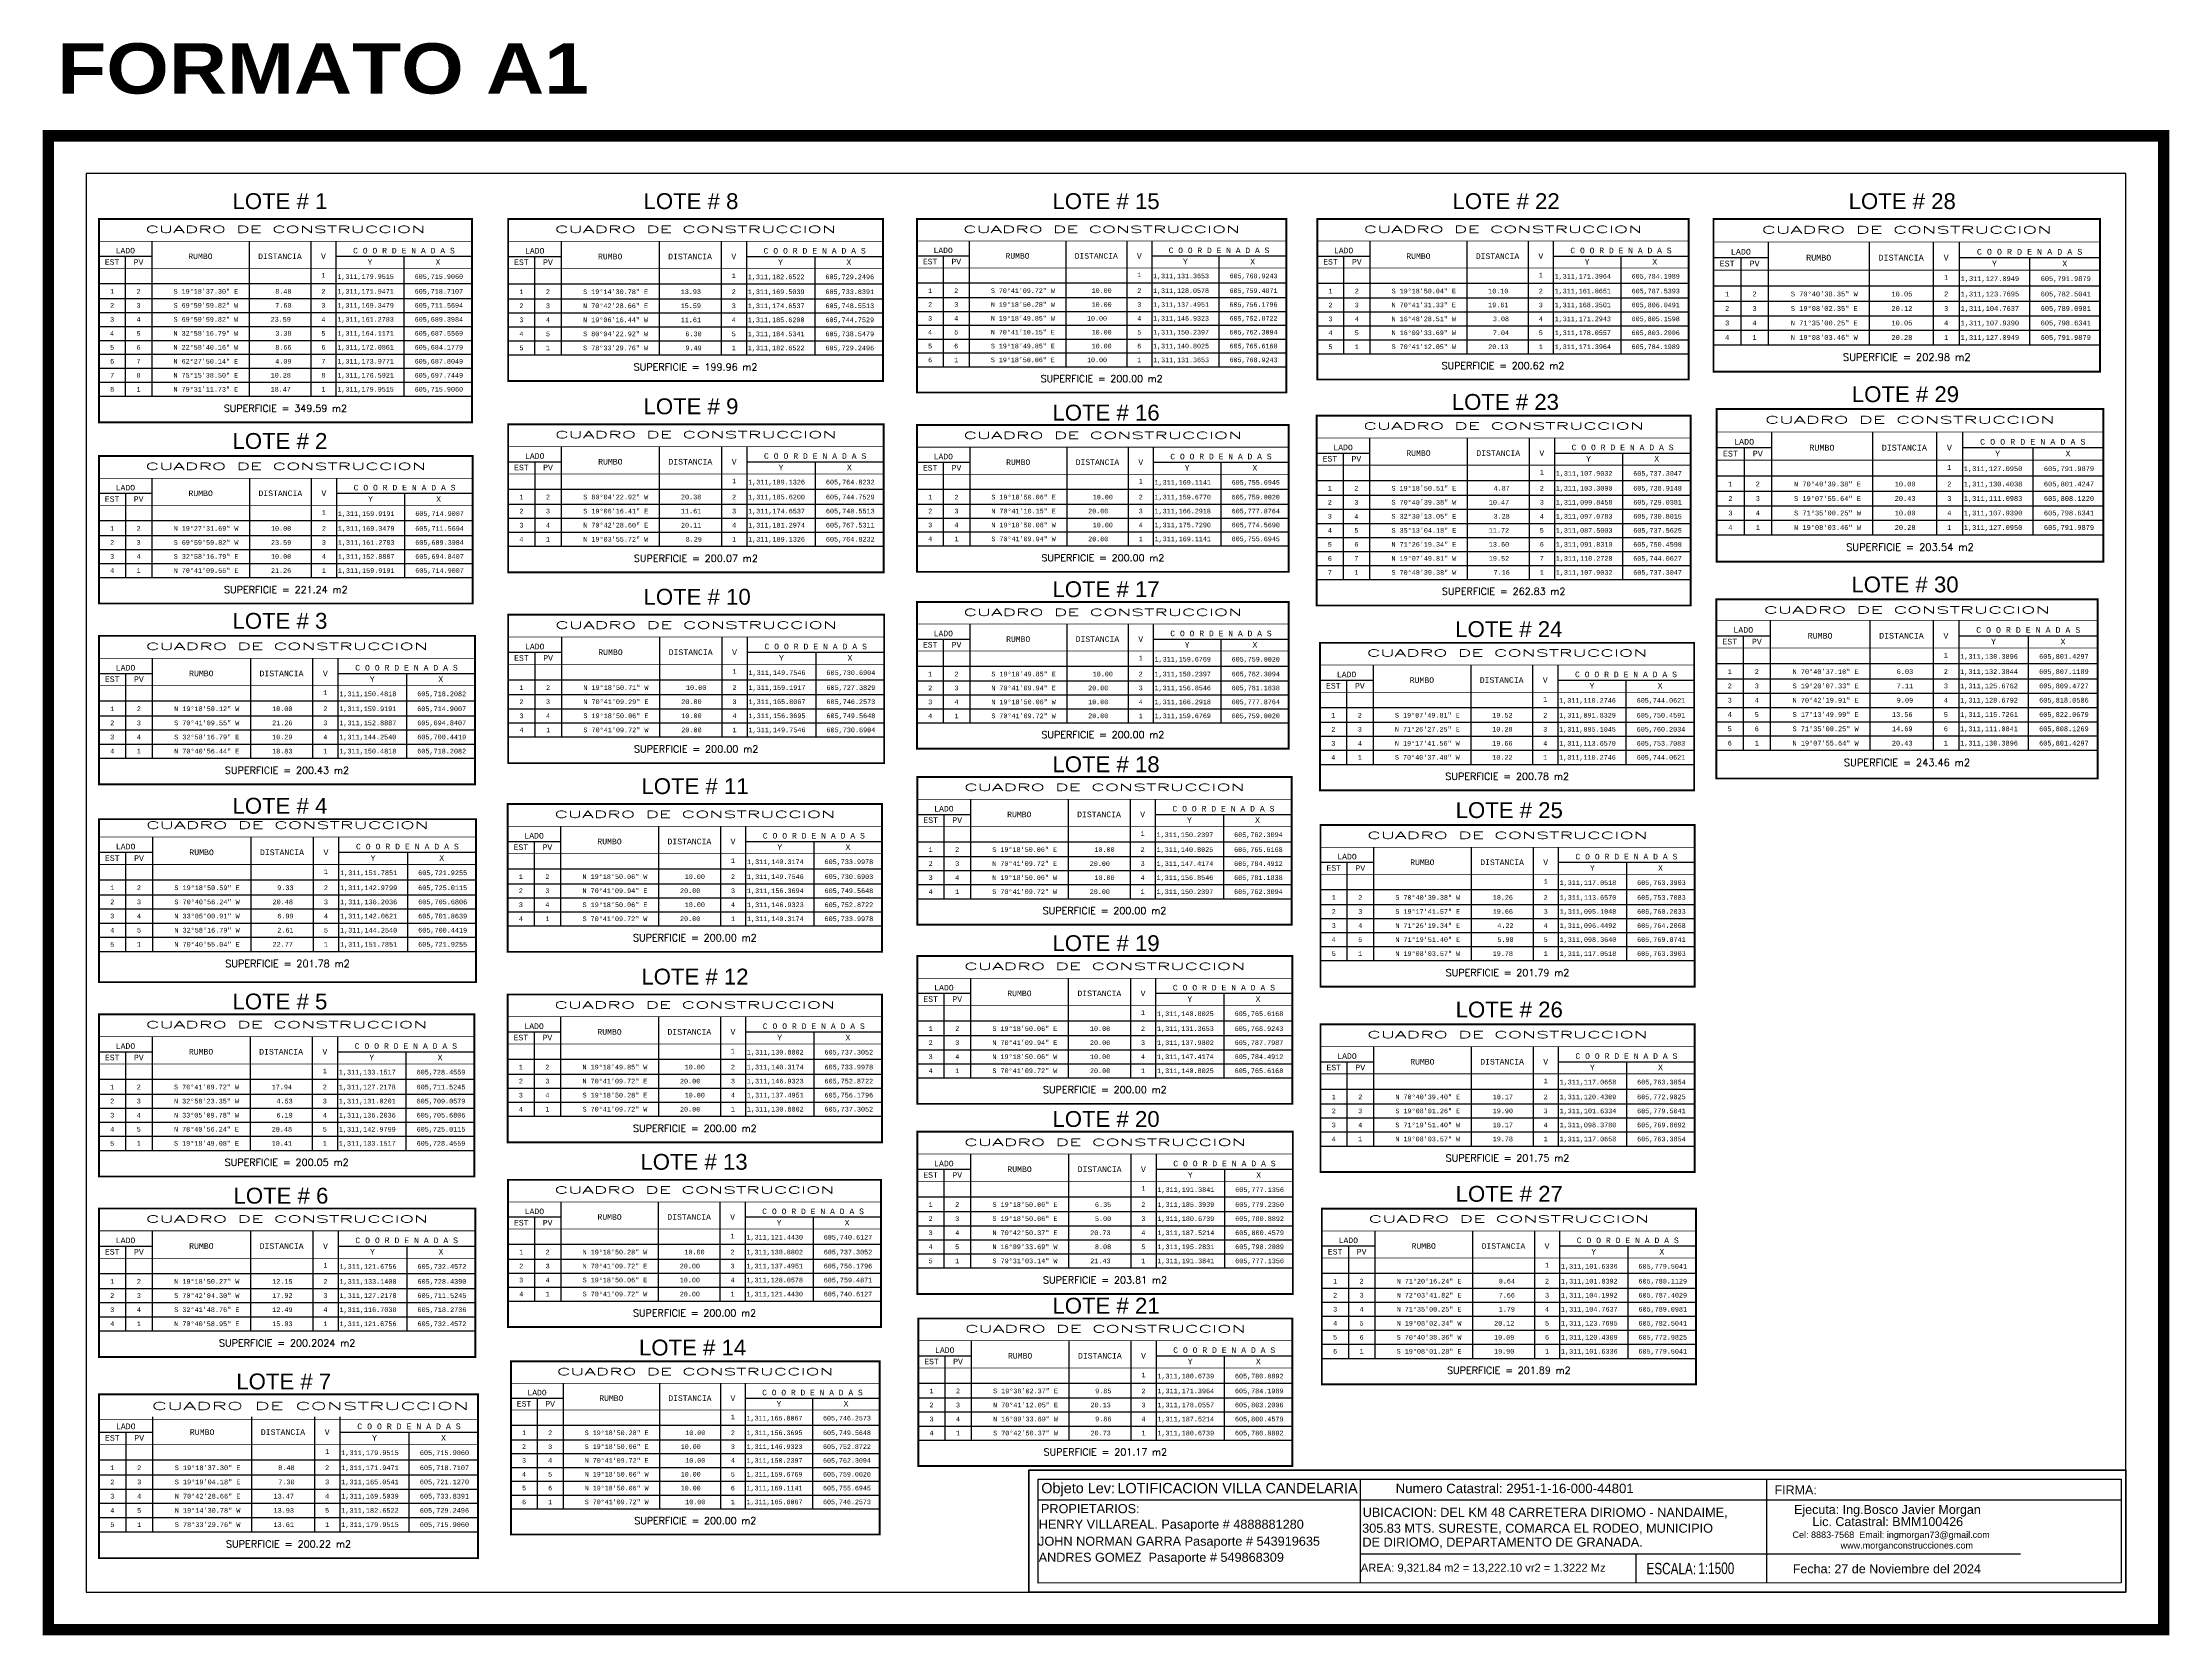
# Model space of a CAD drawing. Header units: millimetres. Extents: x 604785 to 1211550, y 1311006 to 2622648.
# Drawn here: x 605229.7 to 605652.5, y 1311005.5 to 1311322.2 of the extents above; entities that cross this region are included whole.
import ezdxf
from ezdxf.enums import TextEntityAlignment as Align

# ---------------------------------------------------------------- set-up
doc = ezdxf.new("R2010")
doc.units = ezdxf.units.MM
for name, color, linetype in [('CAJETIN', 5, 'Continuous'), ('CVL_CUADCON', 1, 'Continuous'), ('CVL_CUADCON_LIN', 8, 'Continuous'), ('CVL_CUADCON_TIT', 1, 'Continuous'), ('CVL_CUADCON_TX', 2, 'Continuous'), ('FRAME 025', 7, 'Continuous')]:
    doc.layers.add(name, color=color, linetype=linetype)
doc.styles.add('HECTOR LOPEZ', font='arial.ttf')
doc.styles.add('HUECA1', font='HUECA1.shx')
doc.styles.add('MONOTXT4', font='MONOTXT4.shx')
doc.styles.add('PI', font='arial.ttf', dxfattribs={"height": 0.4})
doc.styles.add('Style-ENGINEERING', font='ENGINEERING.shx')
doc.styles.add('TEXTO CAJETIN', font='', dxfattribs={"height": 1.2})
doc.styles.add('TSN - Swis721 LtCn BT', font='swisscl.ttf')
doc.styles.get('TEXTO CAJETIN').set_extended_font_data('Arial Black')

msp = doc.modelspace()

# ---------------------------------------------------------------- linework, layer by layer
for p, q in [((605491.61, 1311036.613), (605491.61, 1311016.012)), ((605572.403, 1311036.625), (605572.403, 1311015.985)), ((605427.586, 1311032.494), (605567.959, 1311032.494)), ((605567.959, 1311032.494), (605642.883, 1311032.494)), ((605491.61, 1311021.779), (605622.896, 1311021.794)), ((605546.439, 1311021.685), (605546.439, 1311015.981))]:
    msp.add_line(p, q)
at = {"const_width": 2.28}
msp.add_lwpolyline([(605230.838, 1311006.678), (605651.338, 1311006.678), (605651.338, 1311303.678), (605230.838, 1311303.678)], close=True, dxfattribs=at)
at = {"lineweight": 50}
msp.add_lwpolyline([(605643.838, 1311014.178), (605425.77, 1311014.178), (605425.77, 1311038.426), (605643.838, 1311038.426)], close=True, dxfattribs=at)
msp.add_lwpolyline([(605642.883, 1311015.996), (605427.586, 1311015.963), (605427.586, 1311036.603), (605642.883, 1311036.636)], close=True)
at = {"layer": 'CAJETIN'}
msp.add_lwpolyline([(605238.338, 1311014.178), (605643.838, 1311014.178), (605643.838, 1311296.178), (605238.338, 1311296.178)], close=True, dxfattribs=at)
at = {"layer": 'CVL_CUADCON', "color": 7, "linetype": 'Continuous', "flags": 128}
for points, const_width in [([(605240.902, 1311287.135), (605315.05, 1311287.135), (605315.05, 1311246.741), (605240.902, 1311246.741)], 0.371), ([(605322.245, 1311287.135), (605396.757, 1311287.135), (605396.757, 1311254.928), (605322.245, 1311254.928)], 0.373), ([(605403.523, 1311287.135), (605476.922, 1311287.135), (605476.922, 1311252.656), (605403.523, 1311252.656)], 0.367), ([(605322.245, 1311246.344), (605396.873, 1311246.344), (605396.873, 1311216.887), (605322.245, 1311216.887)], 0.373), ([(605240.902, 1311240.03), (605315.202, 1311240.03), (605315.202, 1311210.702), (605240.902, 1311210.702)], 0.372), ([(605322.245, 1311208.479), (605396.999, 1311208.479), (605396.999, 1311178.972), (605322.245, 1311178.972)], 0.374), ([(605240.902, 1311204.268), (605315.672, 1311204.268), (605315.672, 1311174.755), (605240.902, 1311174.755)], 0.374), ([(605240.902, 1311167.828), (605315.879, 1311167.828), (605315.879, 1311135.42), (605240.902, 1311135.42)], 0.375), ([(605322.14, 1311170.83), (605396.581, 1311170.83), (605396.581, 1311141.447), (605322.14, 1311141.447)], 0.372), ([(605322.14, 1311132.969), (605396.565, 1311132.969), (605396.565, 1311103.592), (605322.14, 1311103.592)], 0.372), ([(605240.902, 1311129.037), (605315.515, 1311129.037), (605315.515, 1311096.786), (605240.902, 1311096.786)], 0.373), ([(605322.227, 1311096.137), (605396.375, 1311096.137), (605396.375, 1311066.869), (605322.227, 1311066.869)], 0.371), ([(605240.902, 1311090.428), (605315.718, 1311090.428), (605315.718, 1311060.897), (605240.902, 1311060.897)], 0.374), ([(605322.813, 1311060.035), (605396.09, 1311060.035), (605396.09, 1311025.613), (605322.813, 1311025.613)], 0.367), ([(605240.902, 1311053.494), (605316.272, 1311053.494), (605316.272, 1311020.916), (605240.902, 1311020.916)], 0.377)]:
    msp.add_lwpolyline(points, close=True, dxfattribs=dict(at, const_width=const_width))
at = {"layer": 'CVL_CUADCON', "color": 7, "linetype": 'Continuous', "lineweight": 30, "flags": 128}
for points, const_width in [([(605483.099, 1311287.135), (605556.898, 1311287.135), (605556.898, 1311255.236), (605483.099, 1311255.236)], 0.369), ([(605482.954, 1311248.034), (605557.324, 1311248.034), (605557.324, 1311210.309), (605482.954, 1311210.309)], 0.372), ([(605403.523, 1311246.178), (605477.404, 1311246.178), (605477.404, 1311217.015), (605403.523, 1311217.015)], 0.37), ([(605403.523, 1311211.005), (605477.404, 1311211.005), (605477.404, 1311181.843), (605403.523, 1311181.843)], 0.37), ([(605483.644, 1311202.9), (605557.996, 1311202.9), (605557.996, 1311173.551), (605483.644, 1311173.551)], 0.372), ([(605403.597, 1311176.206), (605477.982, 1311176.206), (605477.982, 1311146.844), (605403.597, 1311146.844)], 0.372), ([(605483.729, 1311166.675), (605558.081, 1311166.675), (605558.081, 1311134.537), (605483.729, 1311134.537)], 0.372), ([(605403.597, 1311140.636), (605478.106, 1311140.636), (605478.106, 1311111.226), (605403.597, 1311111.226)], 0.373), ([(605483.729, 1311127.023), (605558.081, 1311127.023), (605558.081, 1311097.675), (605483.729, 1311097.675)], 0.372), ([(605403.579, 1311105.68), (605478.237, 1311105.68), (605478.237, 1311073.41), (605403.579, 1311073.41)], 0.373), ([(605483.997, 1311090.387), (605558.349, 1311090.387), (605558.349, 1311055.46), (605483.997, 1311055.46)], 0.372), ([(605403.775, 1311068.565), (605478.14, 1311068.565), (605478.14, 1311039.212), (605403.775, 1311039.212)], 0.372)]:
    msp.add_lwpolyline(points, close=True, dxfattribs=dict(at, const_width=const_width))
at = {"layer": 'CVL_CUADCON', "color": 18, "linetype": 'Continuous', "lineweight": 30, "true_color": 0x000000, "flags": 128}
for points, const_width in [([(605561.844, 1311287.135), (605638.675, 1311287.135), (605638.675, 1311256.808), (605561.844, 1311256.808)], 0.384), ([(605562.483, 1311249.355), (605639.314, 1311249.355), (605639.314, 1311219.028), (605562.483, 1311219.028)], 0.384), ([(605562.393, 1311211.531), (605638.221, 1311211.531), (605638.221, 1311175.911), (605562.393, 1311175.911)], 0.379)]:
    msp.add_lwpolyline(points, close=True, dxfattribs=dict(at, const_width=const_width))
at = {"layer": 'CVL_CUADCON', "color": 7, "linetype": 'Continuous', "flags": 128}
for points, const_width in [([(605240.902, 1311282.732), (605315.05, 1311282.732)], 0.139), ([(605322.245, 1311282.71), (605396.757, 1311282.71)], 0.14), ([(605403.523, 1311282.776), (605476.922, 1311282.776)], 0.138), ([(605240.902, 1311277.337), (605315.05, 1311277.337)], 0.139), ([(605322.245, 1311277.289), (605396.757, 1311277.289)], 0.14), ([(605403.523, 1311277.436), (605476.922, 1311277.436)], 0.138), ([(605322.245, 1311260.115), (605396.757, 1311260.115)], 0.14), ([(605403.523, 1311257.765), (605476.922, 1311257.765)], 0.138), ([(605240.902, 1311251.902), (605315.05, 1311251.902)], 0.139), ([(605322.245, 1311241.912), (605396.873, 1311241.912)], 0.14), ([(605240.902, 1311235.618), (605315.202, 1311235.618)], 0.139), ([(605322.245, 1311236.483), (605396.873, 1311236.483)], 0.14), ([(605240.902, 1311230.212), (605315.202, 1311230.212)], 0.139), ([(605322.245, 1311222.081), (605396.873, 1311222.081)], 0.14), ([(605240.902, 1311215.874), (605315.202, 1311215.874)], 0.139), ([(605322.245, 1311204.04), (605396.999, 1311204.04)], 0.14), ([(605240.902, 1311199.828), (605315.672, 1311199.828)], 0.14), ([(605322.245, 1311198.602), (605396.999, 1311198.602)], 0.14), ([(605240.902, 1311194.388), (605315.672, 1311194.388)], 0.14), ([(605322.245, 1311184.176), (605396.999, 1311184.176)], 0.14), ([(605240.902, 1311179.959), (605315.672, 1311179.959)], 0.14), ([(605240.902, 1311164.272), (605315.879, 1311164.272)], 0.141), ([(605240.902, 1311158.817), (605315.879, 1311158.817)], 0.141), ([(605322.14, 1311146.629), (605396.581, 1311146.629)], 0.14), ([(605240.902, 1311141.535), (605315.879, 1311141.535)], 0.141), ([(605322.14, 1311128.549), (605396.565, 1311128.549)], 0.14), ([(605240.902, 1311124.606), (605315.515, 1311124.606)], 0.14), ([(605322.14, 1311123.135), (605396.565, 1311123.135)], 0.14), ([(605240.902, 1311119.178), (605315.515, 1311119.178)], 0.14), ([(605322.14, 1311108.773), (605396.565, 1311108.773)], 0.14), ([(605240.902, 1311101.98), (605315.515, 1311101.98)], 0.14), ([(605322.227, 1311091.734), (605396.375, 1311091.734)], 0.139), ([(605240.902, 1311085.985), (605315.718, 1311085.985)], 0.14), ([(605322.227, 1311086.339), (605396.375, 1311086.339)], 0.139), ([(605240.902, 1311080.543), (605315.718, 1311080.543)], 0.14), ([(605322.227, 1311072.031), (605396.375, 1311072.031)], 0.139), ([(605240.902, 1311066.105), (605315.718, 1311066.105)], 0.14), ([(605322.813, 1311050.353), (605396.09, 1311050.353)], 0.137), ([(605240.902, 1311048.501), (605316.272, 1311048.501)], 0.158), ([(605240.902, 1311043.535), (605316.272, 1311043.535)], 0.141), ([(605322.813, 1311030.714), (605396.09, 1311030.714)], 0.137), ([(605240.902, 1311026.163), (605316.272, 1311026.163)], 0.141)]:
    msp.add_lwpolyline(points, dxfattribs=dict(at, const_width=const_width))
at = {"layer": 'CVL_CUADCON', "color": 7, "linetype": 'Continuous', "lineweight": 30, "flags": 128}
for points, const_width in [([(605483.099, 1311282.752), (605556.898, 1311282.752)], 0.138), ([(605483.099, 1311277.384), (605556.898, 1311277.384)], 0.138), ([(605483.099, 1311260.374), (605556.898, 1311260.374)], 0.138), ([(605403.523, 1311241.79), (605477.404, 1311241.79)], 0.139), ([(605482.954, 1311243.618), (605557.324, 1311243.618)], 0.139), ([(605403.523, 1311236.416), (605477.404, 1311236.416)], 0.139), ([(605482.954, 1311238.208), (605557.324, 1311238.208)], 0.139), ([(605403.523, 1311222.158), (605477.404, 1311222.158)], 0.139), ([(605482.954, 1311215.486), (605557.324, 1311215.486)], 0.139), ([(605403.523, 1311206.618), (605477.404, 1311206.618)], 0.139), ([(605403.523, 1311201.243), (605477.404, 1311201.243)], 0.139), ([(605483.644, 1311198.484), (605557.996, 1311198.484)], 0.139), ([(605483.644, 1311193.075), (605557.996, 1311193.075)], 0.139), ([(605403.523, 1311186.986), (605477.404, 1311186.986)], 0.139), ([(605483.644, 1311178.727), (605557.996, 1311178.727)], 0.139), ([(605403.597, 1311171.789), (605477.982, 1311171.789)], 0.14), ([(605322.14, 1311166.41), (605396.581, 1311166.41)], 0.14), ([(605403.597, 1311166.377), (605477.982, 1311166.377)], 0.14), ([(605322.14, 1311160.994), (605396.581, 1311160.994)], 0.14), ([(605483.729, 1311162.259), (605558.081, 1311162.259)], 0.139), ([(605483.729, 1311156.85), (605558.081, 1311156.85)], 0.139), ([(605403.597, 1311152.022), (605477.982, 1311152.022)], 0.14), ([(605483.729, 1311139.713), (605558.081, 1311139.713)], 0.139), ([(605403.597, 1311136.212), (605478.106, 1311136.212)], 0.14), ([(605403.597, 1311130.791), (605478.106, 1311130.791)], 0.14), ([(605483.729, 1311122.608), (605558.081, 1311122.608)], 0.139), ([(605483.729, 1311117.199), (605558.081, 1311117.199)], 0.139), ([(605403.597, 1311116.413), (605478.106, 1311116.413)], 0.14), ([(605403.579, 1311101.247), (605478.237, 1311101.247)], 0.14), ([(605483.729, 1311102.85), (605558.081, 1311102.85)], 0.139), ([(605403.579, 1311095.815), (605478.237, 1311095.815)], 0.14), ([(605483.997, 1311085.971), (605558.349, 1311085.971)], 0.139), ([(605483.997, 1311080.562), (605558.349, 1311080.562)], 0.139), ([(605403.579, 1311078.607), (605478.237, 1311078.607)], 0.14), ([(605403.775, 1311064.149), (605478.14, 1311064.149)], 0.139), ([(605403.775, 1311058.739), (605478.14, 1311058.739)], 0.139), ([(605483.997, 1311060.636), (605558.349, 1311060.636)], 0.139), ([(605322.813, 1311055.684), (605396.09, 1311055.684)], 0.137), ([(605403.775, 1311044.388), (605478.14, 1311044.388)], 0.139)]:
    msp.add_lwpolyline(points, dxfattribs=dict(at, const_width=const_width))
at = {"layer": 'CVL_CUADCON', "color": 18, "linetype": 'Continuous', "lineweight": 30, "true_color": 0x000000, "flags": 128}
for points, const_width in [([(605561.844, 1311282.572), (605638.675, 1311282.572)], 0.144), ([(605561.844, 1311276.983), (605638.675, 1311276.983)], 0.144), ([(605561.844, 1311262.156), (605638.675, 1311262.156)], 0.144), ([(605562.483, 1311244.793), (605639.314, 1311244.793)], 0.144), ([(605562.483, 1311239.203), (605639.314, 1311239.203)], 0.144), ([(605562.483, 1311224.377), (605639.314, 1311224.377)], 0.144), ([(605562.393, 1311207.361), (605638.221, 1311207.361)], 0.142), ([(605562.393, 1311201.845), (605638.221, 1311201.845)], 0.142), ([(605562.393, 1311181.523), (605638.221, 1311181.523)], 0.142)]:
    msp.add_lwpolyline(points, dxfattribs=dict(at, const_width=const_width))
at = {"layer": 'CVL_CUADCON_LIN', "color": 7, "linetype": 'Continuous', "ltscale": 0.5}
for p, q in [((605251.406, 1311282.732), (605251.406, 1311251.902)), ((605270.757, 1311282.732), (605270.757, 1311251.902)), ((605283.035, 1311282.732), (605283.035, 1311251.902)), ((605288.029, 1311282.732), (605288.029, 1311251.902)), ((605332.801, 1311282.71), (605332.801, 1311260.115)), ((605352.246, 1311282.71), (605352.246, 1311260.115)), ((605364.585, 1311282.71), (605364.585, 1311260.115)), ((605369.603, 1311282.71), (605369.603, 1311260.115)), ((605413.92, 1311282.776), (605413.92, 1311257.765)), ((605433.076, 1311282.776), (605433.076, 1311257.765)), ((605445.23, 1311282.776), (605445.23, 1311257.765)), ((605450.173, 1311282.776), (605450.173, 1311257.765)), ((605240.902, 1311279.739), (605251.406, 1311279.739)), ((605246.15, 1311279.739), (605246.15, 1311251.902)), ((605288.029, 1311279.739), (605315.05, 1311279.739)), ((605301.539, 1311279.739), (605301.539, 1311251.902)), ((605322.245, 1311279.703), (605332.801, 1311279.703)), ((605327.519, 1311279.703), (605327.519, 1311260.115)), ((605369.603, 1311279.703), (605396.757, 1311279.703)), ((605383.18, 1311279.703), (605383.18, 1311260.115)), ((605403.523, 1311279.813), (605413.92, 1311279.813)), ((605408.717, 1311279.813), (605408.717, 1311257.765)), ((605450.173, 1311279.813), (605476.922, 1311279.813)), ((605463.548, 1311279.813), (605463.548, 1311257.765)), ((605240.902, 1311274.319), (605315.05, 1311274.319)), ((605322.245, 1311274.257), (605396.757, 1311274.257)), ((605403.523, 1311274.449), (605476.922, 1311274.449)), ((605240.902, 1311271.373), (605315.05, 1311271.373)), ((605322.245, 1311271.296), (605396.757, 1311271.296)), ((605403.523, 1311271.532), (605476.922, 1311271.532)), ((605240.902, 1311268.591), (605315.05, 1311268.591)), ((605240.902, 1311265.81), (605315.05, 1311265.81)), ((605322.245, 1311268.501), (605396.757, 1311268.501)), ((605322.245, 1311265.705), (605396.757, 1311265.705)), ((605403.523, 1311268.779), (605476.922, 1311268.779)), ((605403.523, 1311266.025), (605476.922, 1311266.025)), ((605240.902, 1311263.028), (605315.05, 1311263.028)), ((605322.245, 1311262.91), (605396.757, 1311262.91)), ((605403.523, 1311263.272), (605476.922, 1311263.272)), ((605240.902, 1311260.247), (605315.05, 1311260.247)), ((605240.902, 1311257.465), (605315.05, 1311257.465)), ((605322.245, 1311260.115), (605396.757, 1311260.115)), ((605403.523, 1311260.519), (605476.922, 1311260.519)), ((605403.523, 1311257.765), (605476.922, 1311257.765)), ((605240.902, 1311254.684), (605315.05, 1311254.684)), ((605240.902, 1311251.902), (605315.05, 1311251.902)), ((605332.817, 1311241.912), (605332.817, 1311222.081)), ((605352.293, 1311241.912), (605352.293, 1311222.081)), ((605364.651, 1311241.912), (605364.651, 1311222.081)), ((605369.677, 1311241.912), (605369.677, 1311222.081)), ((605251.427, 1311235.618), (605251.427, 1311215.874)), ((605270.818, 1311235.618), (605270.818, 1311215.874)), ((605283.122, 1311235.618), (605283.122, 1311215.874)), ((605288.126, 1311235.618), (605288.126, 1311215.874)), ((605322.245, 1311238.9), (605332.817, 1311238.9)), ((605327.527, 1311238.9), (605327.527, 1311222.081)), ((605369.677, 1311238.9), (605396.873, 1311238.9)), ((605383.275, 1311238.9), (605383.275, 1311222.081)), ((605240.902, 1311232.619), (605251.427, 1311232.619)), ((605246.16, 1311232.619), (605246.16, 1311215.874)), ((605288.126, 1311232.619), (605315.202, 1311232.619)), ((605301.664, 1311232.619), (605301.664, 1311215.874)), ((605322.245, 1311233.445), (605396.873, 1311233.445)), ((605240.902, 1311227.188), (605315.202, 1311227.188)), ((605322.245, 1311230.48), (605396.873, 1311230.48)), ((605322.245, 1311227.68), (605396.873, 1311227.68)), ((605240.902, 1311224.236), (605315.202, 1311224.236)), ((605322.245, 1311224.881), (605396.873, 1311224.881)), ((605240.902, 1311221.448), (605315.202, 1311221.448)), ((605240.902, 1311218.661), (605315.202, 1311218.661)), ((605322.245, 1311222.081), (605396.873, 1311222.081)), ((605240.902, 1311215.874), (605315.202, 1311215.874)), ((605332.835, 1311204.04), (605332.835, 1311184.176)), ((605352.344, 1311204.04), (605352.344, 1311184.176)), ((605364.723, 1311204.04), (605364.723, 1311184.176)), ((605369.757, 1311204.04), (605369.757, 1311184.176)), ((605251.494, 1311199.828), (605251.494, 1311179.959)), ((605271.007, 1311199.828), (605271.007, 1311179.959)), ((605283.388, 1311199.828), (605283.388, 1311179.959)), ((605288.424, 1311199.828), (605288.424, 1311179.959)), ((605322.245, 1311201.022), (605332.835, 1311201.022)), ((605327.536, 1311201.022), (605327.536, 1311184.176)), ((605369.757, 1311201.022), (605396.999, 1311201.022)), ((605383.378, 1311201.022), (605383.378, 1311184.176)), ((605240.902, 1311196.81), (605251.494, 1311196.81)), ((605246.194, 1311196.81), (605246.194, 1311179.959)), ((605288.424, 1311196.81), (605315.672, 1311196.81)), ((605302.048, 1311196.81), (605302.048, 1311179.959)), ((605322.245, 1311195.559), (605396.999, 1311195.559)), ((605240.902, 1311191.345), (605315.672, 1311191.345)), ((605322.245, 1311192.588), (605396.999, 1311192.588)), ((605322.245, 1311189.784), (605396.999, 1311189.784)), ((605240.902, 1311188.374), (605315.672, 1311188.374)), ((605240.902, 1311185.569), (605315.672, 1311185.569)), ((605322.245, 1311186.98), (605396.999, 1311186.98)), ((605240.902, 1311182.764), (605315.672, 1311182.764)), ((605322.245, 1311184.176), (605396.999, 1311184.176)), ((605240.902, 1311179.959), (605315.672, 1311179.959)), ((605251.523, 1311164.272), (605251.523, 1311141.535)), ((605271.091, 1311164.272), (605271.091, 1311141.535)), ((605283.506, 1311164.272), (605283.506, 1311141.535)), ((605288.556, 1311164.272), (605288.556, 1311141.535)), ((605327.409, 1311163.405), (605327.409, 1311146.629)), ((605332.685, 1311166.41), (605332.685, 1311146.629)), ((605352.113, 1311166.41), (605352.113, 1311146.629)), ((605364.439, 1311166.41), (605364.439, 1311146.629)), ((605369.453, 1311166.41), (605369.453, 1311146.629)), ((605383.017, 1311163.405), (605383.017, 1311146.629)), ((605240.902, 1311161.245), (605251.523, 1311161.245)), ((605246.208, 1311161.245), (605246.208, 1311141.535)), ((605288.556, 1311161.245), (605315.879, 1311161.245)), ((605302.218, 1311161.245), (605302.218, 1311141.535)), ((605240.902, 1311155.765), (605315.879, 1311155.765)), ((605322.14, 1311157.964), (605396.581, 1311157.964)), ((605322.14, 1311155.006), (605396.581, 1311155.006)), ((605240.902, 1311152.786), (605315.879, 1311152.786)), ((605322.14, 1311152.214), (605396.581, 1311152.214)), ((605240.902, 1311149.973), (605315.879, 1311149.973)), ((605240.902, 1311147.161), (605315.879, 1311147.161)), ((605322.14, 1311149.421), (605396.581, 1311149.421)), ((605322.14, 1311146.629), (605396.581, 1311146.629)), ((605240.902, 1311144.348), (605315.879, 1311144.348)), ((605240.902, 1311141.535), (605315.879, 1311141.535)), ((605322.14, 1311125.545), (605332.683, 1311125.545)), ((605327.408, 1311125.545), (605327.408, 1311108.773)), ((605332.683, 1311128.549), (605332.683, 1311108.773)), ((605352.106, 1311128.549), (605352.106, 1311108.773)), ((605364.43, 1311128.549), (605364.43, 1311108.773)), ((605369.443, 1311128.549), (605369.443, 1311108.773)), ((605369.443, 1311125.545), (605396.565, 1311125.545)), ((605383.004, 1311125.545), (605383.004, 1311108.773)), ((605240.902, 1311121.594), (605251.472, 1311121.594)), ((605246.182, 1311121.594), (605246.182, 1311101.98)), ((605251.472, 1311124.606), (605251.472, 1311101.98)), ((605270.944, 1311124.606), (605270.944, 1311101.98)), ((605283.299, 1311124.606), (605283.299, 1311101.98)), ((605288.324, 1311124.606), (605288.324, 1311101.98)), ((605288.324, 1311121.594), (605315.515, 1311121.594)), ((605301.92, 1311121.594), (605301.92, 1311101.98)), ((605322.14, 1311120.106), (605396.565, 1311120.106)), ((605322.14, 1311117.148), (605396.565, 1311117.148)), ((605240.902, 1311116.141), (605315.515, 1311116.141)), ((605240.902, 1311113.176), (605315.515, 1311113.176)), ((605322.14, 1311114.356), (605396.565, 1311114.356)), ((605240.902, 1311110.377), (605315.515, 1311110.377)), ((605322.14, 1311111.565), (605396.565, 1311111.565)), ((605322.14, 1311108.773), (605396.565, 1311108.773)), ((605240.902, 1311107.578), (605315.515, 1311107.578)), ((605240.902, 1311104.779), (605315.515, 1311104.779)), ((605240.902, 1311101.98), (605315.515, 1311101.98)), ((605332.731, 1311091.734), (605332.731, 1311072.031)), ((605352.081, 1311091.734), (605352.081, 1311072.031)), ((605364.36, 1311091.734), (605364.36, 1311072.031)), ((605369.354, 1311091.734), (605369.354, 1311072.031)), ((605322.227, 1311088.741), (605332.731, 1311088.741)), ((605327.474, 1311088.741), (605327.474, 1311072.031)), ((605369.354, 1311088.741), (605396.375, 1311088.741)), ((605382.864, 1311088.741), (605382.864, 1311072.031)), ((605251.5, 1311085.985), (605251.5, 1311066.105)), ((605271.025, 1311085.985), (605271.025, 1311066.105)), ((605283.414, 1311085.985), (605283.414, 1311066.105)), ((605288.453, 1311085.985), (605288.453, 1311066.105)), ((605322.227, 1311083.322), (605396.375, 1311083.322)), ((605240.902, 1311082.965), (605251.5, 1311082.965)), ((605246.197, 1311082.965), (605246.197, 1311066.105)), ((605288.453, 1311082.965), (605315.718, 1311082.965)), ((605302.085, 1311082.965), (605302.085, 1311066.105)), ((605322.227, 1311080.375), (605396.375, 1311080.375)), ((605240.902, 1311077.497), (605315.718, 1311077.497)), ((605322.227, 1311077.594), (605396.375, 1311077.594)), ((605322.227, 1311074.812), (605396.375, 1311074.812)), ((605240.902, 1311074.524), (605315.718, 1311074.524)), ((605240.902, 1311071.718), (605315.718, 1311071.718)), ((605322.227, 1311072.031), (605396.375, 1311072.031)), ((605240.902, 1311068.911), (605315.718, 1311068.911)), ((605240.902, 1311066.105), (605315.718, 1311066.105)), ((605333.194, 1311055.684), (605333.194, 1311030.714)), ((605352.317, 1311055.684), (605352.317, 1311030.714)), ((605364.451, 1311055.684), (605364.451, 1311030.714)), ((605369.387, 1311055.684), (605369.387, 1311030.714)), ((605322.813, 1311052.726), (605333.194, 1311052.726)), ((605327.999, 1311052.726), (605327.999, 1311030.714)), ((605369.387, 1311052.726), (605396.09, 1311052.726)), ((605382.738, 1311052.726), (605382.738, 1311030.714)), ((605240.902, 1311045.976), (605251.579, 1311045.976)), ((605246.236, 1311045.976), (605246.236, 1311026.163)), ((605251.579, 1311049.018), (605251.579, 1311026.163)), ((605271.249, 1311049.018), (605271.249, 1311026.163)), ((605283.729, 1311049.018), (605283.729, 1311026.163)), ((605288.806, 1311049.018), (605288.806, 1311026.163)), ((605288.806, 1311045.976), (605316.272, 1311045.976)), ((605302.539, 1311045.976), (605302.539, 1311026.163)), ((605322.813, 1311047.37), (605396.09, 1311047.37)), ((605322.813, 1311044.458), (605396.09, 1311044.458)), ((605322.813, 1311041.71), (605396.09, 1311041.71)), ((605240.902, 1311040.467), (605316.272, 1311040.467)), ((605240.902, 1311037.472), (605316.272, 1311037.472)), ((605322.813, 1311038.961), (605396.09, 1311038.961)), ((605240.902, 1311034.645), (605316.272, 1311034.645)), ((605322.813, 1311036.212), (605396.09, 1311036.212)), ((605322.813, 1311033.463), (605396.09, 1311033.463)), ((605240.902, 1311031.817), (605316.272, 1311031.817)), ((605240.902, 1311028.99), (605316.272, 1311028.99)), ((605322.813, 1311030.714), (605396.09, 1311030.714)), ((605240.902, 1311026.163), (605316.272, 1311026.163))]:
    msp.add_line(p, q, dxfattribs=at)
at = {"layer": 'CVL_CUADCON_LIN', "color": 7, "linetype": 'Continuous', "lineweight": 30, "ltscale": 0.5}
for p, q in [((605493.553, 1311282.752), (605493.553, 1311260.374)), ((605512.813, 1311282.752), (605512.813, 1311260.374)), ((605525.033, 1311282.752), (605525.033, 1311260.374)), ((605530.004, 1311282.752), (605530.004, 1311260.374)), ((605483.099, 1311279.774), (605493.553, 1311279.774)), ((605488.322, 1311279.774), (605488.322, 1311260.374)), ((605530.004, 1311279.774), (605556.898, 1311279.774)), ((605543.451, 1311279.774), (605543.451, 1311260.374)), ((605483.099, 1311274.38), (605556.898, 1311274.38)), ((605483.099, 1311271.447), (605556.898, 1311271.447)), ((605483.099, 1311268.679), (605556.898, 1311268.679)), ((605483.099, 1311265.91), (605556.898, 1311265.91)), ((605483.099, 1311263.142), (605556.898, 1311263.142)), ((605483.099, 1311260.374), (605556.898, 1311260.374)), ((605413.989, 1311241.79), (605413.989, 1311222.158)), ((605433.27, 1311241.79), (605433.27, 1311222.158)), ((605445.504, 1311241.79), (605445.504, 1311222.158)), ((605450.48, 1311241.79), (605450.48, 1311222.158)), ((605482.954, 1311240.616), (605493.489, 1311240.616)), ((605488.217, 1311240.616), (605488.217, 1311215.486)), ((605493.489, 1311243.618), (605493.489, 1311215.486)), ((605512.898, 1311243.618), (605512.898, 1311215.486)), ((605525.213, 1311243.618), (605525.213, 1311215.486)), ((605530.222, 1311243.618), (605530.222, 1311215.486)), ((605530.222, 1311240.616), (605557.324, 1311240.616)), ((605543.773, 1311240.616), (605543.773, 1311215.486)), ((605403.523, 1311238.808), (605413.989, 1311238.808)), ((605408.751, 1311238.808), (605408.751, 1311222.158)), ((605450.48, 1311238.808), (605477.404, 1311238.808)), ((605463.942, 1311238.808), (605463.942, 1311222.158)), ((605403.523, 1311233.408), (605477.404, 1311233.408)), ((605482.954, 1311235.181), (605557.324, 1311235.181)), ((605482.954, 1311232.225), (605557.324, 1311232.225)), ((605403.523, 1311230.473), (605477.404, 1311230.473)), ((605403.523, 1311227.701), (605477.404, 1311227.701)), ((605482.954, 1311229.435), (605557.324, 1311229.435)), ((605403.523, 1311224.93), (605477.404, 1311224.93)), ((605482.954, 1311226.645), (605557.324, 1311226.645)), ((605482.954, 1311223.856), (605557.324, 1311223.856)), ((605403.523, 1311222.158), (605477.404, 1311222.158)), ((605482.954, 1311221.066), (605557.324, 1311221.066)), ((605482.954, 1311218.276), (605557.324, 1311218.276)), ((605482.954, 1311215.486), (605557.324, 1311215.486)), ((605413.989, 1311206.618), (605413.989, 1311186.986)), ((605433.27, 1311206.618), (605433.27, 1311186.986)), ((605445.504, 1311206.618), (605445.504, 1311186.986)), ((605450.48, 1311206.618), (605450.48, 1311186.986)), ((605403.523, 1311203.636), (605413.989, 1311203.636)), ((605408.751, 1311203.636), (605408.751, 1311186.986)), ((605450.48, 1311203.636), (605477.404, 1311203.636)), ((605463.942, 1311203.636), (605463.942, 1311186.986)), ((605403.523, 1311198.236), (605477.404, 1311198.236)), ((605494.176, 1311198.484), (605494.176, 1311178.727)), ((605513.581, 1311198.484), (605513.581, 1311178.727)), ((605525.893, 1311198.484), (605525.893, 1311178.727)), ((605530.9, 1311198.484), (605530.9, 1311178.727)), ((605403.523, 1311195.3), (605477.404, 1311195.3)), ((605483.644, 1311195.483), (605494.176, 1311195.483)), ((605488.906, 1311195.483), (605488.906, 1311178.727)), ((605530.9, 1311195.483), (605557.996, 1311195.483)), ((605544.448, 1311195.483), (605544.448, 1311178.727)), ((605403.523, 1311192.529), (605477.404, 1311192.529)), ((605403.523, 1311189.757), (605477.404, 1311189.757)), ((605483.644, 1311190.049), (605557.996, 1311190.049)), ((605403.523, 1311186.986), (605477.404, 1311186.986)), ((605483.644, 1311187.094), (605557.996, 1311187.094)), ((605483.644, 1311184.305), (605557.996, 1311184.305)), ((605483.644, 1311181.516), (605557.996, 1311181.516)), ((605483.644, 1311178.727), (605557.996, 1311178.727)), ((605403.597, 1311168.786), (605414.134, 1311168.786)), ((605408.861, 1311168.786), (605408.861, 1311152.022)), ((605414.134, 1311171.789), (605414.134, 1311152.022)), ((605433.547, 1311171.789), (605433.547, 1311152.022)), ((605445.864, 1311171.789), (605445.864, 1311152.022)), ((605450.874, 1311171.789), (605450.874, 1311152.022)), ((605450.874, 1311168.786), (605477.982, 1311168.786)), ((605464.428, 1311168.786), (605464.428, 1311152.022)), ((605322.14, 1311163.405), (605332.685, 1311163.405)), ((605369.453, 1311163.405), (605396.581, 1311163.405)), ((605403.597, 1311163.35), (605477.982, 1311163.35)), ((605403.597, 1311160.394), (605477.982, 1311160.394)), ((605483.729, 1311159.258), (605494.262, 1311159.258)), ((605488.991, 1311159.258), (605488.991, 1311139.713)), ((605494.262, 1311162.259), (605494.262, 1311139.713)), ((605513.666, 1311162.259), (605513.666, 1311139.713)), ((605525.978, 1311162.259), (605525.978, 1311139.713)), ((605530.986, 1311162.259), (605530.986, 1311139.713)), ((605530.986, 1311159.258), (605558.081, 1311159.258)), ((605544.533, 1311159.258), (605544.533, 1311139.713)), ((605403.597, 1311157.603), (605477.982, 1311157.603)), ((605403.597, 1311154.813), (605477.982, 1311154.813)), ((605403.597, 1311152.022), (605477.982, 1311152.022)), ((605483.729, 1311153.824), (605558.081, 1311153.824)), ((605483.729, 1311150.87), (605558.081, 1311150.87)), ((605483.729, 1311148.08), (605558.081, 1311148.08)), ((605483.729, 1311145.291), (605558.081, 1311145.291)), ((605483.729, 1311142.502), (605558.081, 1311142.502)), ((605483.729, 1311139.713), (605558.081, 1311139.713)), ((605414.152, 1311136.212), (605414.152, 1311116.413)), ((605433.597, 1311136.212), (605433.597, 1311116.413)), ((605445.935, 1311136.212), (605445.935, 1311116.413)), ((605450.953, 1311136.212), (605450.953, 1311116.413)), ((605403.597, 1311133.204), (605414.152, 1311133.204)), ((605408.87, 1311133.204), (605408.87, 1311116.413)), ((605450.953, 1311133.204), (605478.106, 1311133.204)), ((605464.529, 1311133.204), (605464.529, 1311116.413)), ((605403.597, 1311127.759), (605478.106, 1311127.759)), ((605403.597, 1311124.798), (605478.106, 1311124.798)), ((605403.597, 1311122.003), (605478.106, 1311122.003)), ((605494.262, 1311122.608), (605494.262, 1311102.85)), ((605513.666, 1311122.608), (605513.666, 1311102.85)), ((605525.978, 1311122.608), (605525.978, 1311102.85)), ((605530.986, 1311122.608), (605530.986, 1311102.85)), ((605403.597, 1311119.208), (605478.106, 1311119.208)), ((605483.729, 1311119.607), (605494.262, 1311119.607)), ((605488.991, 1311119.607), (605488.991, 1311102.85)), ((605530.986, 1311119.607), (605558.081, 1311119.607)), ((605544.533, 1311119.607), (605544.533, 1311102.85)), ((605403.597, 1311116.413), (605478.106, 1311116.413)), ((605483.729, 1311114.173), (605558.081, 1311114.173)), ((605483.729, 1311111.218), (605558.081, 1311111.218)), ((605483.729, 1311108.429), (605558.081, 1311108.429)), ((605483.729, 1311105.64), (605558.081, 1311105.64)), ((605414.155, 1311101.247), (605414.155, 1311078.607)), ((605433.639, 1311101.247), (605433.639, 1311078.607)), ((605446.002, 1311101.247), (605446.002, 1311078.607)), ((605451.03, 1311101.247), (605451.03, 1311078.607)), ((605483.729, 1311102.85), (605558.081, 1311102.85)), ((605403.579, 1311098.233), (605414.155, 1311098.233)), ((605408.863, 1311098.233), (605408.863, 1311078.607)), ((605451.03, 1311098.233), (605478.237, 1311098.233)), ((605464.634, 1311098.233), (605464.634, 1311078.607)), ((605403.579, 1311092.777), (605478.237, 1311092.777)), ((605403.579, 1311089.81), (605478.237, 1311089.81)), ((605403.579, 1311087.009), (605478.237, 1311087.009)), ((605403.579, 1311084.209), (605478.237, 1311084.209)), ((605494.53, 1311085.971), (605494.53, 1311060.636)), ((605513.934, 1311085.971), (605513.934, 1311060.636)), ((605526.246, 1311085.971), (605526.246, 1311060.636)), ((605531.254, 1311085.971), (605531.254, 1311060.636)), ((605403.579, 1311081.408), (605478.237, 1311081.408)), ((605483.997, 1311082.97), (605494.53, 1311082.97)), ((605489.26, 1311082.97), (605489.26, 1311060.636)), ((605531.254, 1311082.97), (605558.349, 1311082.97)), ((605544.802, 1311082.97), (605544.802, 1311060.636)), ((605403.579, 1311078.607), (605478.237, 1311078.607)), ((605483.997, 1311077.536), (605558.349, 1311077.536)), ((605483.997, 1311074.582), (605558.349, 1311074.582)), ((605483.997, 1311071.792), (605558.349, 1311071.792)), ((605483.997, 1311069.003), (605558.349, 1311069.003)), ((605483.997, 1311066.214), (605558.349, 1311066.214)), ((605414.309, 1311064.149), (605414.309, 1311044.388)), ((605433.717, 1311064.149), (605433.717, 1311044.388)), ((605446.031, 1311064.149), (605446.031, 1311044.388)), ((605451.04, 1311064.149), (605451.04, 1311044.388)), ((605483.997, 1311063.425), (605558.349, 1311063.425)), ((605403.775, 1311061.148), (605414.309, 1311061.148)), ((605409.038, 1311061.148), (605409.038, 1311044.388)), ((605451.04, 1311061.148), (605478.14, 1311061.148)), ((605464.59, 1311061.148), (605464.59, 1311044.388)), ((605483.997, 1311060.636), (605558.349, 1311060.636)), ((605403.775, 1311055.712), (605478.14, 1311055.712)), ((605403.775, 1311052.757), (605478.14, 1311052.757)), ((605403.775, 1311049.968), (605478.14, 1311049.968)), ((605403.775, 1311047.178), (605478.14, 1311047.178)), ((605403.775, 1311044.388), (605478.14, 1311044.388))]:
    msp.add_line(p, q, dxfattribs=at)
at = {"layer": 'CVL_CUADCON_LIN', "color": 18, "linetype": 'Continuous', "lineweight": 30, "ltscale": 0.5, "true_color": 0x000000}
for p, q in [((605572.728, 1311282.572), (605572.728, 1311262.156)), ((605592.779, 1311282.572), (605592.779, 1311262.156)), ((605605.502, 1311282.572), (605605.502, 1311262.156)), ((605610.676, 1311282.572), (605610.676, 1311262.156)), ((605561.844, 1311279.471), (605572.728, 1311279.471)), ((605567.282, 1311279.471), (605567.282, 1311262.156)), ((605610.676, 1311279.471), (605638.675, 1311279.471)), ((605624.676, 1311279.471), (605624.676, 1311262.156)), ((605561.844, 1311273.856), (605638.675, 1311273.856)), ((605561.844, 1311270.803), (605638.675, 1311270.803)), ((605561.844, 1311267.921), (605638.675, 1311267.921)), ((605561.844, 1311265.038), (605638.675, 1311265.038)), ((605561.844, 1311262.156), (605638.675, 1311262.156)), ((605573.367, 1311244.793), (605573.367, 1311224.377)), ((605593.418, 1311244.793), (605593.418, 1311224.377)), ((605606.141, 1311244.793), (605606.141, 1311224.377)), ((605611.315, 1311244.793), (605611.315, 1311224.377)), ((605562.483, 1311241.692), (605573.367, 1311241.692)), ((605567.921, 1311241.692), (605567.921, 1311224.377)), ((605611.315, 1311241.692), (605639.314, 1311241.692)), ((605625.314, 1311241.692), (605625.314, 1311224.377)), ((605562.483, 1311236.076), (605639.314, 1311236.076)), ((605562.483, 1311233.023), (605639.314, 1311233.023)), ((605562.483, 1311230.141), (605639.314, 1311230.141)), ((605562.483, 1311227.259), (605639.314, 1311227.259)), ((605562.483, 1311224.377), (605639.314, 1311224.377)), ((605573.135, 1311207.361), (605573.135, 1311181.523)), ((605592.924, 1311207.361), (605592.924, 1311181.523)), ((605605.481, 1311207.361), (605605.481, 1311181.523)), ((605610.588, 1311207.361), (605610.588, 1311181.523)), ((605562.393, 1311204.3), (605573.135, 1311204.3)), ((605567.76, 1311204.3), (605567.76, 1311181.523)), ((605610.588, 1311204.3), (605638.221, 1311204.3)), ((605624.405, 1311204.3), (605624.405, 1311181.523)), ((605562.393, 1311198.758), (605638.221, 1311198.758)), ((605562.393, 1311195.745), (605638.221, 1311195.745)), ((605562.393, 1311192.901), (605638.221, 1311192.901)), ((605562.393, 1311190.056), (605638.221, 1311190.056)), ((605562.393, 1311187.212), (605638.221, 1311187.212)), ((605562.393, 1311184.367), (605638.221, 1311184.367)), ((605562.393, 1311181.523), (605638.221, 1311181.523))]:
    msp.add_line(p, q, dxfattribs=at)

# ---------------------------------------------------------------- texts
for s, height, style, p in [('FORMATO A1', 10, 'TEXTO CAJETIN', (605232.602, 1311312.087)), ('LOTE # 1', 3.154, 'PI', (605267.459, 1311289.123)), ('LOTE # 8', 3.154, 'PI', (605349.166, 1311289.123)), ('LOTE # 15', 3.154, 'PI', (605430.444, 1311289.123)), ('LOTE # 22', 3.154, 'PI', (605509.963, 1311289.123)), ('LOTE # 28', 3.154, 'PI', (605588.709, 1311289.123)), ('LOTE # 23', 3.154, 'PI', (605509.818, 1311249.206)), ('LOTE # 29', 3.154, 'PI', (605589.347, 1311250.743)), ('LOTE # 9', 3.154, 'PI', (605349.166, 1311248.332)), ('LOTE # 16', 3.154, 'PI', (605430.444, 1311247.078)), ('LOTE # 2', 3.154, 'PI', (605267.459, 1311241.444)), ('LOTE # 17', 3.154, 'PI', (605430.444, 1311211.971)), ('LOTE # 30', 3.154, 'PI', (605589.258, 1311212.919)), ('LOTE # 10', 3.154, 'PI', (605349.166, 1311210.467)), ('LOTE # 3', 3.154, 'PI', (605267.459, 1311205.682)), ('LOTE # 24', 3.154, 'PI', (605510.508, 1311204.039)), ('LOTE # 18', 3.154, 'PI', (605430.444, 1311177.172)), ('LOTE # 4', 3.154, 'PI', (605267.459, 1311168.915)), ('LOTE # 11', 3.154, 'PI', (605348.748, 1311172.818)), ('LOTE # 25', 3.154, 'PI', (605510.593, 1311168.054)), ('LOTE # 19', 3.154, 'PI', (605430.444, 1311141.603)), ('LOTE # 12', 3.154, 'PI', (605348.732, 1311134.957)), ('LOTE # 5', 3.154, 'PI', (605267.459, 1311130.009)), ('LOTE # 26', 3.154, 'PI', (605510.593, 1311128.402)), ('LOTE # 20', 3.154, 'PI', (605430.444, 1311106.646)), ('LOTE # 13', 3.154, 'PI', (605348.542, 1311098.125)), ('LOTE # 6', 3.154, 'PI', (605267.662, 1311091.4)), ('LOTE # 27', 3.154, 'PI', (605510.593, 1311091.766)), ('LOTE # 21', 3.154, 'PI', (605430.444, 1311069.531)), ('LOTE # 14', 3.154, 'PI', (605348.257, 1311061.203)), ('LOTE # 7', 3.154, 'PI', (605268.216, 1311054.465)), ('AREA: 9,321.84 m2 = 13,222.10 vr2 = 1.3222 Mz', 1.5908, 'PI', (605491.735, 1311018.213))]:
    msp.add_text(s, height=height, dxfattribs=dict(style=style)).set_placement(p)
at = {"color": 7, "lineweight": 50, "style": 'HECTOR LOPEZ'}
for s, height, p in [('Objeto Lev:', 2.05045, (605428.228, 1311033.814)), ('LOTIFICACION VILLA CANDELARIA', 2.05045, (605443.364, 1311033.81)), ('HENRY VILLAREAL. Pasaporte # 4888881280', 1.8044, (605427.725, 1311026.754)), ('PROPIETARIOS:', 1.8044, (605428.156, 1311029.854)), ('UBICACION: DEL KM 48 CARRETERA DIRIOMO - NANDAIME,', 1.8044, (605492.115, 1311029.114)), ('JOHN NORMAN GARRA Pasaporte # 543919635', 1.8044, (605427.586, 1311023.382)), ('305.83 MTS. SURESTE, COMARCA EL RODEO, MUNICIPIO', 1.8044, (605492.004, 1311025.962)), ('DE DIRIOMO, DEPARTAMENTO DE GRANADA.', 1.8044, (605492.059, 1311023.207)), ('ANDRES GOMEZ  Pasaporte # 549868309', 1.8044, (605427.697, 1311020.18))]:
    msp.add_text(s, height=height, dxfattribs=at).set_placement(p)
at = {"attachment_point": 1, "style": 'Style-ENGINEERING'}
for s, insert, char_height, width in [('{\\fArial|b0|i0|c0|p34;Numero Catastral: 2951-1-16-000-44801}', (605498.673, 1311035.71), 1.87457, 91.96519), ('{\\fArial|b0|i0|c0|p34;FIRMA:}', (605573.974, 1311035.365), 1.77694, 69.63112), ('{\\fArial|b0|i0|c0|p34;Ejecuta: Ing.Bosco Javier Morgan}', (605577.862, 1311031.471), 1.77694, 69.63112), ('{\\fArial|b0|i0|c0|p34;Lic. Catastral: BMM100426}', (605581.518, 1311029.061), 1.77694, 69.63112), ('{\\fArial|b0|i0|c0|p34;Fecha: 27 de Noviembre del 2024}', (605577.61, 1311019.68), 1.77694, 69.63112)]:
    msp.add_mtext(s, dxfattribs=dict(at, insert=insert, char_height=char_height, width=width))
at = {"color": 1, "insert": (605577.546, 1311026.208), "char_height": 1.28406, "width": 69.63112, "attachment_point": 1, "style": 'Style-ENGINEERING'}
msp.add_mtext('{\\fArial|b0|i0|c0|p34;Cel: 8883-7568  Email: ingmorgan73@gmail.com}', dxfattribs=at)
at = {"color": 5, "insert": (605587.113, 1311024.093), "char_height": 1.28406, "width": 69.63112, "attachment_point": 1, "style": 'Style-ENGINEERING'}
msp.add_mtext('{\\fArial|b0|i0|c0|p34;www.morganconstrucciones.com}', dxfattribs=at)
at = {"layer": 'CVL_CUADCON_TIT', "color": 7, "ltscale": 0.5, "style": 'HUECA1'}
for height, width, p, p2 in [(1.39075, 1.758658, (605250.173, 1311284.381), (605305.778, 1311284.381)), (1.39756, 1.758658, (605331.562, 1311284.368), (605387.44, 1311284.368)), (1.3767, 1.758658, (605412.701, 1311284.409), (605467.744, 1311284.409)), (1.39974, 1.912579, (605331.577, 1311243.572), (605387.541, 1311243.572)), (1.39361, 1.912579, (605250.192, 1311237.27), (605305.912, 1311237.27)), (1.40211, 1.912579, (605331.593, 1311205.703), (605387.652, 1311205.703)), (1.40241, 1.912579, (605250.251, 1311201.491), (605306.322, 1311201.491)), (1.40631, 1.912579, (605250.277, 1311165.939), (605306.504, 1311165.939)), (1.39593, 1.912579, (605331.446, 1311130.205), (605387.259, 1311130.205)), (1.39948, 1.912579, (605250.232, 1311126.266), (605306.186, 1311126.266)), (1.39075, 1.912579, (605331.498, 1311093.383), (605387.103, 1311093.383)), (1.40327, 1.912579, (605250.257, 1311087.65), (605306.363, 1311087.65)), (1.37441, 1.912579, (605331.976, 1311057.314), (605386.928, 1311057.314)), (1.5769, 1.912579, (605251.414, 1311050.371), (605314.462, 1311050.371))]:
    msp.add_text('CUADRO DE CONSTRUCCION', height=height, dxfattribs=dict(at, width=width)).set_placement(p, p2, align=Align.FIT)
at = {"layer": 'CVL_CUADCON_TIT', "color": 7, "lineweight": 30, "ltscale": 0.5, "style": 'HUECA1'}
for height, width, p, p2 in [(1.3842, 1.758658, (605492.327, 1311284.394), (605547.67, 1311284.394)), (1.38574, 1.758658, (605412.761, 1311243.434), (605468.166, 1311243.434)), (1.39492, 1.912579, (605492.253, 1311245.272), (605548.025, 1311245.272)), (1.38574, 1.758658, (605412.761, 1311208.261), (605468.166, 1311208.261)), (1.39457, 1.912579, (605492.941, 1311200.138), (605548.699, 1311200.138)), (1.39519, 1.758658, (605412.898, 1311173.443), (605468.68, 1311173.443)), (1.39623, 1.912579, (605331.448, 1311168.065), (605387.272, 1311168.065)), (1.39457, 1.912579, (605493.026, 1311163.913), (605548.784, 1311163.913)), (1.39752, 1.912579, (605412.914, 1311137.869), (605468.789, 1311137.869)), (1.39457, 1.912579, (605493.026, 1311124.262), (605548.784, 1311124.262)), (1.4003, 1.912579, (605412.915, 1311102.907), (605468.902, 1311102.907)), (1.39457, 1.912579, (605493.295, 1311087.625), (605549.052, 1311087.625)), (1.39482, 1.912579, (605413.074, 1311065.804), (605468.841, 1311065.804))]:
    msp.add_text('CUADRO DE CONSTRUCCION', height=height, dxfattribs=dict(at, width=width)).set_placement(p, p2, align=Align.FIT)
at = {"layer": 'CVL_CUADCON_TIT', "color": 18, "lineweight": 30, "ltscale": 0.5, "true_color": 0x000000, "style": 'HUECA1', "width": 1.912579}
for height, p, p2 in [(1.44106, (605571.451, 1311284.281), (605629.068, 1311284.281)), (1.44106, (605572.09, 1311246.502), (605629.707, 1311246.502)), (1.42225, (605571.875, 1311208.708), (605628.74, 1311208.708))]:
    msp.add_text('CUADRO DE CONSTRUCCION', height=height, dxfattribs=at).set_placement(p, p2, align=Align.FIT)
at = {"layer": 'CVL_CUADCON_TIT', "color": 7, "ltscale": 0.5, "style": 'MONOTXT4'}
for s, height, p in [('EST', 1.1126, (605243.526, 1311278.045)), ('LADO', 1.1126, (605246.15, 1311280.303)), ('PV', 1.1126, (605248.783, 1311278.045)), ('C O O R D E N A D A S', 1.1126, (605301.538, 1311280.303)), ('Y', 1.113, (605294.789, 1311278.045)), ('X', 1.113, (605308.297, 1311278.045)), ('EST', 1.1181, (605324.882, 1311278)), ('LADO', 1.1181, (605327.519, 1311280.27)), ('PV', 1.1181, (605330.165, 1311278)), ('C O O R D E N A D A S', 1.11805, (605383.179, 1311280.27)), ('Y', 1.118, (605376.396, 1311278)), ('X', 1.118, (605389.971, 1311278)), ('EST', 1.1014, (605406.12, 1311278.137)), ('LADO', 1.1014, (605408.717, 1311280.372)), ('PV', 1.1014, (605411.324, 1311278.137)), ('C O O R D E N A D A S', 1.10136, (605463.547, 1311280.372)), ('Y', 1.101, (605456.865, 1311278.137)), ('X', 1.101, (605470.237, 1311278.137)), ('LADO', 1.1198, (605327.527, 1311239.468)), ('C O O R D E N A D A S', 1.11979, (605383.274, 1311239.468)), ('EST', 1.1198, (605324.886, 1311237.195)), ('PV', 1.1198, (605330.177, 1311237.195)), ('Y', 1.12, (605376.481, 1311237.195)), ('X', 1.12, (605390.077, 1311237.195)), ('EST', 1.1149, (605243.531, 1311230.921)), ('LADO', 1.1149, (605246.16, 1311233.184)), ('PV', 1.1149, (605248.799, 1311230.921)), ('C O O R D E N A D A S', 1.11488, (605301.663, 1311233.184)), ('Y', 1.115, (605294.899, 1311230.921)), ('X', 1.115, (605308.436, 1311230.921)), ('LADO', 1.1217, (605327.536, 1311201.592)), ('C O O R D E N A D A S', 1.12169, (605383.377, 1311201.592)), ('LADO', 1.1219, (605246.194, 1311197.379)), ('C O O R D E N A D A S', 1.12193, (605302.047, 1311197.379)), ('EST', 1.1217, (605324.891, 1311199.315)), ('PV', 1.1217, (605330.191, 1311199.315)), ('Y', 1.122, (605376.572, 1311199.315)), ('X', 1.122, (605390.191, 1311199.315)), ('EST', 1.1219, (605243.548, 1311195.102)), ('PV', 1.1219, (605248.849, 1311195.102)), ('Y', 1.122, (605295.24, 1311195.102)), ('X', 1.122, (605308.863, 1311195.102)), ('EST', 1.125, (605243.555, 1311159.532)), ('LADO', 1.125, (605246.208, 1311161.816)), ('PV', 1.125, (605248.871, 1311159.532)), ('C O O R D E N A D A S', 1.12505, (605302.217, 1311161.816)), ('Y', 1.125, (605295.391, 1311159.532)), ('X', 1.125, (605309.051, 1311159.532)), ('LADO', 1.1167, (605327.408, 1311126.112)), ('C O O R D E N A D A S', 1.11675, (605383.003, 1311126.112)), ('LADO', 1.1196, (605246.182, 1311122.163)), ('C O O R D E N A D A S', 1.11958, (605301.919, 1311122.163)), ('EST', 1.1167, (605324.774, 1311123.845)), ('PV', 1.1167, (605330.05, 1311123.845)), ('Y', 1.117, (605376.228, 1311123.845)), ('X', 1.117, (605389.787, 1311123.845)), ('EST', 1.1196, (605243.542, 1311119.89)), ('PV', 1.1196, (605248.832, 1311119.89)), ('Y', 1.12, (605295.127, 1311119.89)), ('X', 1.12, (605308.72, 1311119.89)), ('EST', 1.1126, (605324.851, 1311087.047)), ('LADO', 1.1126, (605327.474, 1311089.305)), ('PV', 1.1126, (605330.108, 1311087.047)), ('C O O R D E N A D A S', 1.1126, (605382.863, 1311089.305)), ('Y', 1.113, (605376.114, 1311087.047)), ('X', 1.113, (605389.622, 1311087.047)), ('LADO', 1.1226, (605246.197, 1311083.535)), ('C O O R D E N A D A S', 1.12262, (605302.085, 1311083.535)), ('EST', 1.1226, (605243.549, 1311081.256)), ('PV', 1.1226, (605248.854, 1311081.256)), ('Y', 1.123, (605295.274, 1311081.256)), ('X', 1.123, (605308.904, 1311081.256)), ('LADO', 1.0995, (605327.999, 1311053.284)), ('EST', 1.0995, (605325.406, 1311051.052)), ('PV', 1.0995, (605330.602, 1311051.052)), ('Y', 1.1, (605376.067, 1311051.052)), ('X', 1.1, (605389.417, 1311051.052)), ('EST', 1.1309, (605243.569, 1311044.254)), ('LADO', 1.1309, (605246.236, 1311046.55)), ('PV', 1.1309, (605248.913, 1311044.254)), ('C O O R D E N A D A S', 1.13094, (605302.538, 1311046.55)), ('Y', 1.131, (605295.677, 1311044.254)), ('X', 1.131, (605309.408, 1311044.254))]:
    msp.add_text(s, height=height, dxfattribs=at).set_placement(p, align=Align.CENTER)
at = {"layer": 'CVL_CUADCON_TIT', "color": 7, "ltscale": 0.5}
for s, height, style, p in [('RUMBO', 1.1126, 'MONOTXT4', (605261.086, 1311279.736)), ('DISTANCIA', 1.1126, 'MONOTXT4', (605276.894, 1311279.736)), ('V', 1.113, 'MONOTXT4', (605285.536, 1311279.736)), ('RUMBO', 1.1181, 'MONOTXT4', (605342.529, 1311279.7)), ('DISTANCIA', 1.1181, 'MONOTXT4', (605358.414, 1311279.7)), ('V', 1.118, 'MONOTXT4', (605367.098, 1311279.7)), ('RUMBO', 1.1014, 'MONOTXT4', (605423.503, 1311279.811)), ('DISTANCIA', 1.1014, 'MONOTXT4', (605439.152, 1311279.811)), ('V', 1.101, 'MONOTXT4', (605447.705, 1311279.811)), ('SUPERFICIE = 199.96 m2', 1.39756, 'HUECA1', (605359.501, 1311257.723)), ('SUPERFICIE = 200.00 m2', 1.3767, 'HUECA1', (605440.222, 1311255.409)), ('SUPERFICIE = 349.59 m2', 1.39075, 'HUECA1', (605277.976, 1311249.522)), ('RUMBO', 1.1198, 'MONOTXT4', (605342.56, 1311238.897)), ('DISTANCIA', 1.1198, 'MONOTXT4', (605358.471, 1311238.897)), ('V', 1.12, 'MONOTXT4', (605367.168, 1311238.897)), ('RUMBO', 1.1149, 'MONOTXT4', (605261.128, 1311232.616)), ('DISTANCIA', 1.1149, 'MONOTXT4', (605276.968, 1311232.616)), ('V', 1.115, 'MONOTXT4', (605285.627, 1311232.616)), ('SUPERFICIE = 200.07 m2', 1.39974, 'HUECA1', (605359.559, 1311219.686)), ('SUPERFICIE = 221.24 m2', 1.39361, 'HUECA1', (605278.052, 1311213.489)), ('RUMBO', 1.1217, 'MONOTXT4', (605342.595, 1311201.02)), ('DISTANCIA', 1.1217, 'MONOTXT4', (605358.532, 1311201.02)), ('V', 1.122, 'MONOTXT4', (605367.244, 1311201.02)), ('RUMBO', 1.1219, 'MONOTXT4', (605261.255, 1311196.807)), ('DISTANCIA', 1.1219, 'MONOTXT4', (605277.196, 1311196.807)), ('V', 1.122, 'MONOTXT4', (605285.91, 1311196.807)), ('SUPERFICIE = 200.00 m2', 1.40211, 'HUECA1', (605359.622, 1311181.776)), ('SUPERFICIE = 200.43 m2', 1.40241, 'HUECA1', (605278.287, 1311177.559)), ('RUMBO', 1.125, 'MONOTXT4', (605261.312, 1311161.242)), ('DISTANCIA', 1.125, 'MONOTXT4', (605277.297, 1311161.242)), ('V', 1.125, 'MONOTXT4', (605286.035, 1311161.242)), ('SUPERFICIE = 200.00 m2', 1.39623, 'HUECA1', (605359.36, 1311144.239)), ('SUPERFICIE = 201.78 m2', 1.40631, 'HUECA1', (605278.391, 1311139.129)), ('RUMBO', 1.1167, 'MONOTXT4', (605342.4, 1311125.543)), ('DISTANCIA', 1.1167, 'MONOTXT4', (605358.267, 1311125.543)), ('V', 1.117, 'MONOTXT4', (605366.94, 1311125.543)), ('RUMBO', 1.1196, 'MONOTXT4', (605261.213, 1311121.592)), ('DISTANCIA', 1.1196, 'MONOTXT4', (605277.12, 1311121.592)), ('V', 1.12, 'MONOTXT4', (605285.816, 1311121.592)), ('SUPERFICIE = 200.00 m2', 1.39593, 'HUECA1', (605359.352, 1311106.384)), ('SUPERFICIE = 200.05 m2', 1.39948, 'HUECA1', (605278.209, 1311099.585)), ('RUMBO', 1.1126, 'MONOTXT4', (605342.411, 1311088.738)), ('DISTANCIA', 1.1126, 'MONOTXT4', (605358.219, 1311088.738)), ('V', 1.113, 'MONOTXT4', (605366.86, 1311088.738)), ('RUMBO', 1.1226, 'MONOTXT4', (605261.268, 1311082.963)), ('DISTANCIA', 1.1226, 'MONOTXT4', (605277.219, 1311082.963)), ('V', 1.123, 'MONOTXT4', (605285.938, 1311082.963)), ('SUPERFICIE = 200.00 m2', 1.39075, 'HUECA1', (605359.301, 1311069.65)), ('SUPERFICIE = 200.2024 m2', 1.40327, 'HUECA1', (605278.31, 1311063.703)), ('RUMBO', 1.0995, 'MONOTXT4', (605342.761, 1311052.723)), ('DISTANCIA', 1.0995, 'MONOTXT4', (605358.383, 1311052.723)), ('V', 1.1, 'MONOTXT4', (605366.923, 1311052.723)), ('RUMBO', 1.1309, 'MONOTXT4', (605261.419, 1311045.973)), ('DISTANCIA', 1.1309, 'MONOTXT4', (605277.488, 1311045.973)), ('V', 1.131, 'MONOTXT4', (605286.271, 1311045.973)), ('SUPERFICIE = 200.00 m2', 1.37441, 'HUECA1', (605359.452, 1311028.362)), ('SUPERFICIE = 200.22 m2', 1.41367, 'HUECA1', (605278.587, 1311023.743))]:
    msp.add_text(s, height=height, dxfattribs=dict(at, style=style)).set_placement(p, align=Align.MIDDLE)
at = {"layer": 'CVL_CUADCON_TIT', "color": 7, "lineweight": 30, "ltscale": 0.5, "style": 'MONOTXT4'}
for s, height, p in [('EST', 1.1074, (605485.71, 1311278.088)), ('LADO', 1.1074, (605488.322, 1311280.336)), ('PV', 1.1074, (605490.942, 1311278.088)), ('C O O R D E N A D A S', 1.10736, (605543.45, 1311280.336)), ('Y', 1.107, (605536.732, 1311278.088)), ('X', 1.107, (605550.177, 1311278.088)), ('LADO', 1.1086, (605408.751, 1311239.371)), ('C O O R D E N A D A S', 1.10859, (605463.941, 1311239.371)), ('EST', 1.1159, (605485.586, 1311238.917)), ('LADO', 1.1159, (605488.217, 1311241.182)), ('PV', 1.1159, (605490.858, 1311238.917)), ('C O O R D E N A D A S', 1.11594, (605543.772, 1311241.182)), ('Y', 1.116, (605537.002, 1311238.917)), ('X', 1.116, (605550.552, 1311238.917)), ('EST', 1.1086, (605406.137, 1311237.12)), ('PV', 1.1086, (605411.375, 1311237.12)), ('Y', 1.109, (605457.216, 1311237.12)), ('X', 1.109, (605470.676, 1311237.12)), ('EST', 1.1086, (605406.137, 1311201.948)), ('LADO', 1.1086, (605408.751, 1311204.198)), ('PV', 1.1086, (605411.375, 1311201.948)), ('C O O R D E N A D A S', 1.10859, (605463.941, 1311204.198)), ('Y', 1.109, (605457.216, 1311201.948)), ('X', 1.109, (605470.676, 1311201.948)), ('EST', 1.1157, (605486.275, 1311193.785)), ('LADO', 1.1157, (605488.906, 1311196.05)), ('PV', 1.1157, (605491.546, 1311193.785)), ('C O O R D E N A D A S', 1.11566, (605544.447, 1311196.05)), ('Y', 1.116, (605537.679, 1311193.785)), ('X', 1.116, (605551.225, 1311193.785)), ('EST', 1.1161, (605406.229, 1311167.087)), ('LADO', 1.1161, (605408.861, 1311169.353)), ('PV', 1.1161, (605411.503, 1311167.087)), ('C O O R D E N A D A S', 1.11615, (605464.427, 1311169.353)), ('Y', 1.116, (605457.656, 1311167.087)), ('X', 1.116, (605471.208, 1311167.087)), ('LADO', 1.117, (605327.409, 1311163.972)), ('C O O R D E N A D A S', 1.11698, (605383.016, 1311163.972)), ('EST', 1.117, (605324.774, 1311161.704)), ('PV', 1.117, (605330.052, 1311161.704)), ('Y', 1.117, (605376.239, 1311161.704)), ('X', 1.117, (605389.801, 1311161.704)), ('LADO', 1.1157, (605488.991, 1311159.825)), ('C O O R D E N A D A S', 1.11566, (605544.532, 1311159.825)), ('EST', 1.1157, (605486.36, 1311157.56)), ('PV', 1.1157, (605491.632, 1311157.56)), ('Y', 1.116, (605537.764, 1311157.56)), ('X', 1.116, (605551.31, 1311157.56)), ('LADO', 1.118, (605408.87, 1311133.772)), ('C O O R D E N A D A S', 1.11801, (605464.529, 1311133.772)), ('EST', 1.118, (605406.233, 1311131.502)), ('PV', 1.118, (605411.516, 1311131.502)), ('Y', 1.118, (605457.746, 1311131.502)), ('X', 1.118, (605471.32, 1311131.502)), ('LADO', 1.1157, (605488.991, 1311120.173)), ('C O O R D E N A D A S', 1.11566, (605544.532, 1311120.173)), ('EST', 1.1157, (605486.36, 1311117.908)), ('PV', 1.1157, (605491.632, 1311117.908)), ('Y', 1.116, (605537.764, 1311117.908)), ('X', 1.116, (605551.31, 1311117.908)), ('EST', 1.1202, (605406.221, 1311096.528)), ('LADO', 1.1202, (605408.863, 1311098.802)), ('PV', 1.1202, (605411.514, 1311096.528)), ('C O O R D E N A D A S', 1.12024, (605464.633, 1311098.802)), ('Y', 1.12, (605457.837, 1311096.528)), ('X', 1.12, (605471.438, 1311096.528)), ('LADO', 1.1157, (605489.26, 1311083.537)), ('C O O R D E N A D A S', 1.11566, (605544.801, 1311083.537)), ('EST', 1.1157, (605486.629, 1311081.272)), ('PV', 1.1157, (605491.9, 1311081.272)), ('Y', 1.116, (605538.032, 1311081.272)), ('X', 1.116, (605551.578, 1311081.272)), ('LADO', 1.1159, (605409.038, 1311061.714)), ('C O O R D E N A D A S', 1.11586, (605464.589, 1311061.714)), ('EST', 1.1159, (605406.406, 1311059.449)), ('PV', 1.1159, (605411.679, 1311059.449)), ('Y', 1.116, (605457.82, 1311059.449)), ('X', 1.116, (605471.368, 1311059.449)), ('C O O R D E N A D A S', 1.09953, (605382.738, 1311053.284))]:
    msp.add_text(s, height=height, dxfattribs=at).set_placement(p, align=Align.CENTER)
at = {"layer": 'CVL_CUADCON_TIT', "color": 7, "lineweight": 30, "ltscale": 0.5}
for s, height, style, p in [('RUMBO', 1.1074, 'MONOTXT4', (605503.188, 1311279.771)), ('DISTANCIA', 1.1074, 'MONOTXT4', (605518.922, 1311279.771)), ('V', 1.107, 'MONOTXT4', (605527.522, 1311279.771)), ('SUPERFICIE = 200.62 m2', 1.3842, 'HUECA1', (605519.998, 1311258.005)), ('RUMBO', 1.1159, 'MONOTXT4', (605503.199, 1311240.613)), ('DISTANCIA', 1.1159, 'MONOTXT4', (605519.054, 1311240.613)), ('V', 1.116, 'MONOTXT4', (605527.721, 1311240.613)), ('RUMBO', 1.1086, 'MONOTXT4', (605423.634, 1311238.805)), ('DISTANCIA', 1.1086, 'MONOTXT4', (605439.386, 1311238.805)), ('V', 1.109, 'MONOTXT4', (605447.996, 1311238.805)), ('SUPERFICIE = 200.00 m2', 1.38574, 'HUECA1', (605440.463, 1311219.787)), ('SUPERFICIE = 262.83 m2', 1.39492, 'HUECA1', (605520.139, 1311213.099)), ('RUMBO', 1.1086, 'MONOTXT4', (605423.634, 1311203.633)), ('DISTANCIA', 1.1086, 'MONOTXT4', (605439.386, 1311203.633)), ('V', 1.109, 'MONOTXT4', (605447.996, 1311203.633)), ('RUMBO', 1.1157, 'MONOTXT4', (605503.884, 1311195.481)), ('DISTANCIA', 1.1157, 'MONOTXT4', (605519.735, 1311195.481)), ('V', 1.116, 'MONOTXT4', (605528.4, 1311195.481)), ('SUPERFICIE = 200.00 m2', 1.38574, 'HUECA1', (605440.463, 1311184.614)), ('SUPERFICIE = 200.78 m2', 1.39457, 'HUECA1', (605520.82, 1311176.34)), ('RUMBO', 1.1161, 'MONOTXT4', (605423.846, 1311168.783)), ('DISTANCIA', 1.1161, 'MONOTXT4', (605439.704, 1311168.783)), ('V', 1.116, 'MONOTXT4', (605448.373, 1311168.783)), ('RUMBO', 1.117, 'MONOTXT4', (605342.404, 1311163.402)), ('DISTANCIA', 1.117, 'MONOTXT4', (605358.275, 1311163.402)), ('V', 1.117, 'MONOTXT4', (605366.95, 1311163.402)), ('RUMBO', 1.1157, 'MONOTXT4', (605503.969, 1311159.256)), ('DISTANCIA', 1.1157, 'MONOTXT4', (605519.821, 1311159.256)), ('V', 1.116, 'MONOTXT4', (605528.486, 1311159.256)), ('SUPERFICIE = 200.00 m2', 1.39519, 'HUECA1', (605440.789, 1311149.635)), ('SUPERFICIE = 201.79 m2', 1.39457, 'HUECA1', (605520.905, 1311137.326)), ('RUMBO', 1.118, 'MONOTXT4', (605423.879, 1311133.202)), ('DISTANCIA', 1.118, 'MONOTXT4', (605439.765, 1311133.202)), ('V', 1.118, 'MONOTXT4', (605448.448, 1311133.202)), ('RUMBO', 1.1157, 'MONOTXT4', (605503.969, 1311119.604)), ('DISTANCIA', 1.1157, 'MONOTXT4', (605519.821, 1311119.604)), ('V', 1.116, 'MONOTXT4', (605528.486, 1311119.604)), ('SUPERFICIE = 200.00 m2', 1.39752, 'HUECA1', (605440.851, 1311114.021)), ('SUPERFICIE = 201.75 m2', 1.39457, 'HUECA1', (605520.905, 1311100.464)), ('RUMBO', 1.1202, 'MONOTXT4', (605423.903, 1311098.23)), ('DISTANCIA', 1.1202, 'MONOTXT4', (605439.819, 1311098.23)), ('V', 1.12, 'MONOTXT4', (605448.52, 1311098.23)), ('RUMBO', 1.1157, 'MONOTXT4', (605504.237, 1311082.968)), ('DISTANCIA', 1.1157, 'MONOTXT4', (605520.089, 1311082.968)), ('V', 1.116, 'MONOTXT4', (605528.754, 1311082.968)), ('SUPERFICIE = 203.81 m2', 1.4003, 'HUECA1', (605440.908, 1311076.211)), ('RUMBO', 1.1159, 'MONOTXT4', (605424.018, 1311061.145)), ('DISTANCIA', 1.1159, 'MONOTXT4', (605439.873, 1311061.145)), ('V', 1.116, 'MONOTXT4', (605448.539, 1311061.145)), ('SUPERFICIE = 201.89 m2', 1.39457, 'HUECA1', (605521.173, 1311058.249)), ('SUPERFICIE = 201.17 m2', 1.39482, 'HUECA1', (605440.957, 1311042.001))]:
    msp.add_text(s, height=height, dxfattribs=dict(at, style=style)).set_placement(p, align=Align.MIDDLE)
at = {"layer": 'CVL_CUADCON_TIT', "color": 18, "lineweight": 30, "ltscale": 0.5, "true_color": 0x000000, "style": 'MONOTXT4'}
for s, height, p in [('EST', 1.1529, (605564.563, 1311277.716)), ('LADO', 1.1529, (605567.282, 1311280.056)), ('PV', 1.1529, (605570.01, 1311277.716)), ('C O O R D E N A D A S', 1.15285, (605624.675, 1311280.056)), ('Y', 1.153, (605617.681, 1311277.716)), ('X', 1.153, (605631.678, 1311277.716)), ('EST', 1.1529, (605565.202, 1311239.936)), ('LADO', 1.1529, (605567.921, 1311242.277)), ('PV', 1.1529, (605570.649, 1311239.936)), ('C O O R D E N A D A S', 1.15285, (605625.313, 1311242.277)), ('Y', 1.153, (605618.319, 1311239.936)), ('X', 1.153, (605632.317, 1311239.936)), ('LADO', 1.1378, (605567.76, 1311204.878)), ('C O O R D E N A D A S', 1.1378, (605624.404, 1311204.878)), ('EST', 1.1378, (605565.077, 1311202.568)), ('PV', 1.1378, (605570.453, 1311202.568)), ('Y', 1.138, (605617.501, 1311202.568)), ('X', 1.138, (605631.316, 1311202.568))]:
    msp.add_text(s, height=height, dxfattribs=at).set_placement(p, align=Align.CENTER)
at = {"layer": 'CVL_CUADCON_TIT', "color": 18, "lineweight": 30, "ltscale": 0.5, "true_color": 0x000000}
for s, height, style, p in [('RUMBO', 1.1529, 'MONOTXT4', (605582.759, 1311279.468)), ('DISTANCIA', 1.1529, 'MONOTXT4', (605599.139, 1311279.468)), ('V', 1.153, 'MONOTXT4', (605608.093, 1311279.468)), ('SUPERFICIE = 202.98 m2', 1.44106, 'HUECA1', (605600.26, 1311259.69)), ('RUMBO', 1.1529, 'MONOTXT4', (605583.398, 1311241.689)), ('DISTANCIA', 1.1529, 'MONOTXT4', (605599.778, 1311241.689)), ('V', 1.153, 'MONOTXT4', (605608.732, 1311241.689)), ('SUPERFICIE = 203.54 m2', 1.44106, 'HUECA1', (605600.898, 1311221.911)), ('RUMBO', 1.1378, 'MONOTXT4', (605583.035, 1311204.298)), ('DISTANCIA', 1.1378, 'MONOTXT4', (605599.201, 1311204.298)), ('V', 1.138, 'MONOTXT4', (605608.038, 1311204.298)), ('SUPERFICIE = 243.46 m2', 1.42225, 'HUECA1', (605600.307, 1311179.089))]:
    msp.add_text(s, height=height, dxfattribs=dict(at, style=style)).set_placement(p, align=Align.MIDDLE)
at = {"layer": 'CVL_CUADCON_TX', "color": 7, "ltscale": 0.5, "style": 'MONOTXT4'}
for s, height, p in [('S 19%%d18\'37.30" E', 0.92717, (605255.736, 1311272.3)), ('1,311,179.9515', 0.92717, (605288.299, 1311275.247)), ('605,715.9060', 0.92717, (605303.662, 1311275.247)), ('1,311,182.6522', 0.93171, (605369.874, 1311275.188)), ('605,729.2496', 0.93171, (605385.313, 1311275.188)), ('S 70%%d41\'09.72" W', 0.9178, (605418.207, 1311272.45)), ('10.00', 0.9178, (605438.234, 1311272.45)), ('1,311,131.3653', 0.9178, (605450.44, 1311275.367)), ('1,311,128.0578', 0.9178, (605450.44, 1311272.45)), ('605,768.9243', 0.9178, (605465.648, 1311275.367)), ('605,759.4871', 0.9178, (605465.648, 1311272.45)), ('S 69%%d59\'59.82" W', 0.92717, (605255.736, 1311269.519)), ('8.48', 0.9272, (605275.967, 1311272.3)), ('7.60', 0.9272, (605275.967, 1311269.519)), ('1,311,171.9471', 0.92717, (605288.299, 1311272.3)), ('1,311,169.3479', 0.92717, (605288.299, 1311269.519)), ('605,718.7107', 0.92717, (605303.662, 1311272.3)), ('605,711.5694', 0.92717, (605303.662, 1311269.519)), ('S 19%%d14\'30.78" E', 0.93171, (605337.153, 1311272.227)), ('N 70%%d42\'28.66" E', 0.93171, (605337.153, 1311269.432)), ('13.93', 0.9317, (605356.551, 1311272.227)), ('15.59', 0.9317, (605356.551, 1311269.432)), ('1,311,169.5039', 0.93171, (605369.874, 1311272.227)), ('1,311,174.6537', 0.93171, (605369.874, 1311269.432)), ('605,733.8391', 0.93171, (605385.313, 1311272.227)), ('605,748.5513', 0.93171, (605385.313, 1311269.432)), ('N 19%%d18\'50.28" W', 0.9178, (605418.207, 1311269.697)), ('10.00', 0.9178, (605438.234, 1311269.697)), ('1,311,137.4951', 0.9178, (605450.44, 1311269.697)), ('605,756.1796', 0.9178, (605465.648, 1311269.697)), ('S 69%%d59\'59.82" W', 0.92717, (605255.736, 1311266.737)), ('N 32%%d58\'16.79" W', 0.92717, (605255.736, 1311263.956)), ('23.59', 0.9272, (605275.04, 1311266.737)), ('3.38', 0.9272, (605275.967, 1311263.956)), ('1,311,161.2783', 0.92717, (605288.299, 1311266.737)), ('1,311,164.1171', 0.92717, (605288.299, 1311263.956)), ('605,689.3984', 0.92717, (605303.662, 1311266.737)), ('605,687.5569', 0.92717, (605303.662, 1311263.956)), ('S 80%%d04\'22.92" W', 0.93171, (605337.153, 1311263.842)), ('N 19%%d06\'16.44" W', 0.93171, (605337.153, 1311266.637)), ('11.61', 0.9317, (605356.551, 1311266.637)), ('1,311,185.6200', 0.93171, (605369.874, 1311266.637)), ('605,744.7529', 0.93171, (605385.313, 1311266.637)), ('N 19%%d18\'49.85" W', 0.9178, (605418.207, 1311266.943)), ('N 70%%d41\'10.15" E', 0.9178, (605418.207, 1311264.19)), ('10.00', 0.9178, (605437.316, 1311266.943)), ('10.00', 0.9178, (605438.234, 1311264.19)), ('1,311,146.9323', 0.9178, (605450.44, 1311266.943)), ('1,311,150.2397', 0.9178, (605450.44, 1311264.19)), ('605,752.8722', 0.9178, (605465.648, 1311266.943)), ('605,762.3094', 0.9178, (605465.648, 1311264.19)), ('N 22%%d58\'40.16" W', 0.92717, (605255.736, 1311261.174)), ('8.66', 0.9272, (605275.967, 1311261.174)), ('1,311,172.0861', 0.92717, (605288.299, 1311261.174)), ('605,684.1779', 0.92717, (605303.662, 1311261.174)), ('S 78%%d33\'29.76" W', 0.93171, (605337.153, 1311261.047)), ('9.49', 0.9317, (605357.482, 1311261.047)), ('6.30', 0.9317, (605357.482, 1311263.842)), ('1,311,184.5341', 0.93171, (605369.874, 1311263.842)), ('1,311,182.6522', 0.93171, (605369.874, 1311261.047)), ('605,738.5479', 0.93171, (605385.313, 1311263.842)), ('605,729.2496', 0.93171, (605385.313, 1311261.047)), ('S 19%%d18\'49.85" E', 0.9178, (605418.207, 1311261.436)), ('10.00', 0.9178, (605438.234, 1311261.436)), ('1,311,140.8025', 0.9178, (605450.44, 1311261.436)), ('605,765.6168', 0.9178, (605465.648, 1311261.436)), ('N 62%%d27\'50.14" E', 0.92717, (605255.736, 1311258.393)), ('N 75%%d15\'38.50" E', 0.92717, (605255.736, 1311255.611)), ('10.28', 0.9272, (605275.04, 1311255.611)), ('4.09', 0.9272, (605275.967, 1311258.393)), ('1,311,173.9771', 0.92717, (605288.299, 1311258.393)), ('1,311,176.5921', 0.92717, (605288.299, 1311255.611)), ('605,687.8049', 0.92717, (605303.662, 1311258.393)), ('605,697.7449', 0.92717, (605303.662, 1311255.611)), ('S 19%%d18\'50.06" E', 0.9178, (605418.207, 1311258.683)), ('10.00', 0.9178, (605437.316, 1311258.683)), ('1,311,131.3653', 0.9178, (605450.44, 1311258.683)), ('605,768.9243', 0.9178, (605465.648, 1311258.683)), ('N 79%%d31\'11.73" E', 0.92717, (605255.736, 1311252.83)), ('18.47', 0.9272, (605275.04, 1311252.83)), ('1,311,179.9515', 0.92717, (605288.299, 1311252.83)), ('605,715.9060', 0.92717, (605303.662, 1311252.83)), ('1,311,189.1326', 0.93316, (605369.948, 1311234.379)), ('605,764.8232', 0.93316, (605385.411, 1311234.379)), ('S 80%%d04\'22.92" W', 0.93316, (605337.176, 1311231.413)), ('20.38', 0.9332, (605356.604, 1311231.413)), ('1,311,185.6200', 0.93316, (605369.948, 1311231.413)), ('605,744.7529', 0.93316, (605385.411, 1311231.413)), ('1,311,159.9191', 0.92907, (605288.396, 1311228.117)), ('605,714.9007', 0.92907, (605303.791, 1311228.117)), ('S 19%%d06\'16.41" E', 0.93316, (605337.176, 1311228.614)), ('N 70%%d42\'28.60" E', 0.93316, (605337.176, 1311225.814)), ('11.61', 0.9332, (605356.604, 1311228.614)), ('1,311,174.6537', 0.93316, (605369.948, 1311228.614)), ('605,748.5513', 0.93316, (605385.411, 1311228.614)), ('S 69%%d59\'59.82" W', 0.92907, (605255.767, 1311222.377)), ('N 19%%d27\'31.69" W', 0.92907, (605255.767, 1311225.165)), ('23.59', 0.9291, (605275.11, 1311222.377)), ('10.00', 0.9291, (605275.11, 1311225.165)), ('1,311,169.3479', 0.92907, (605288.396, 1311225.165)), ('1,311,161.2783', 0.92907, (605288.396, 1311222.377)), ('605,711.5694', 0.92907, (605303.791, 1311225.165)), ('605,689.3984', 0.92907, (605303.791, 1311222.377)), ('N 19%%d03\'55.72" W', 0.93316, (605337.176, 1311223.015)), ('20.11', 0.9332, (605356.604, 1311225.814)), ('8.29', 0.9332, (605357.537, 1311223.015)), ('1,311,181.2974', 0.93316, (605369.948, 1311225.814)), ('1,311,189.1326', 0.93316, (605369.948, 1311223.015)), ('605,767.5311', 0.93316, (605385.411, 1311225.814)), ('605,764.8232', 0.93316, (605385.411, 1311223.015)), ('S 32%%d58\'16.79" E', 0.92907, (605255.767, 1311219.59)), ('10.00', 0.9291, (605275.11, 1311219.59)), ('1,311,152.8887', 0.92907, (605288.396, 1311219.59)), ('605,694.8407', 0.92907, (605303.791, 1311219.59)), ('N 70%%d41\'09.55" E', 0.92907, (605255.767, 1311216.803)), ('21.26', 0.9291, (605275.11, 1311216.803)), ('1,311,159.9191', 0.92907, (605288.396, 1311216.803)), ('605,714.9007', 0.92907, (605303.791, 1311216.803)), ('1,311,149.7546', 0.93474, (605370.029, 1311196.494)), ('605,730.6904', 0.93474, (605385.518, 1311196.494)), ('1,311,150.4818', 0.93494, (605288.696, 1311192.28)), ('605,718.2082', 0.93494, (605304.188, 1311192.28)), ('N 19%%d18\'50.71" W', 0.93474, (605337.201, 1311193.523)), ('10.00', 0.9347, (605357.597, 1311193.523)), ('1,311,159.1917', 0.93474, (605370.029, 1311193.523)), ('605,727.3829', 0.93474, (605385.518, 1311193.523)), ('N 19%%d18\'50.12" W', 0.93494, (605255.861, 1311189.309)), ('10.00', 0.9349, (605275.326, 1311189.309)), ('1,311,159.9191', 0.93494, (605288.696, 1311189.309)), ('605,714.9007', 0.93494, (605304.188, 1311189.309)), ('S 19%%d18\'50.06" E', 0.93474, (605337.201, 1311187.915)), ('N 70%%d41\'09.29" E', 0.93474, (605337.201, 1311190.719)), ('20.00', 0.9347, (605356.662, 1311190.719)), ('10.00', 0.9347, (605356.662, 1311187.915)), ('1,311,165.8067', 0.93474, (605370.029, 1311190.719)), ('1,311,156.3695', 0.93474, (605370.029, 1311187.915)), ('605,746.2573', 0.93474, (605385.518, 1311190.719)), ('605,749.5648', 0.93474, (605385.518, 1311187.915)), ('S 70%%d41\'09.55" W', 0.93494, (605255.861, 1311186.504)), ('S 32%%d58\'16.79" E', 0.93494, (605255.861, 1311183.699)), ('21.26', 0.9349, (605275.326, 1311186.504)), ('10.29', 0.9349, (605275.326, 1311183.699)), ('1,311,152.8887', 0.93494, (605288.696, 1311186.504)), ('1,311,144.2540', 0.93494, (605288.696, 1311183.699)), ('605,694.8407', 0.93494, (605304.188, 1311186.504)), ('605,700.4419', 0.93494, (605304.188, 1311183.699)), ('S 70%%d41\'09.72" W', 0.93474, (605337.201, 1311185.11)), ('20.00', 0.9347, (605356.662, 1311185.11)), ('1,311,149.7546', 0.93474, (605370.029, 1311185.11)), ('605,730.6904', 0.93474, (605385.518, 1311185.11)), ('N 70%%d40\'56.44" E', 0.93494, (605255.861, 1311180.894)), ('18.83', 0.9349, (605275.326, 1311180.894)), ('1,311,150.4818', 0.93494, (605288.696, 1311180.894)), ('605,718.2082', 0.93494, (605304.188, 1311180.894)), ('1,311,140.3174', 0.93082, (605369.724, 1311158.895)), ('605,733.9978', 0.93082, (605385.147, 1311158.895)), ('1,311,151.7851', 0.93754, (605288.829, 1311156.703)), ('605,721.9255', 0.93754, (605304.364, 1311156.703)), ('N 19%%d18\'50.06" W', 0.93082, (605337.033, 1311155.937)), ('10.00', 0.9308, (605357.344, 1311155.937)), ('1,311,149.7546', 0.93082, (605369.724, 1311155.937)), ('605,730.6903', 0.93082, (605385.147, 1311155.937)), ('S 19%%d18\'50.59" E', 0.93754, (605255.902, 1311153.723)), ('S 70%%d40\'56.24" W', 0.93754, (605255.902, 1311150.911)), ('20.48', 0.9375, (605275.422, 1311150.911)), ('9.33', 0.9375, (605276.359, 1311153.723)), ('1,311,142.9799', 0.93754, (605288.829, 1311153.723)), ('1,311,136.2036', 0.93754, (605288.829, 1311150.911)), ('605,725.0115', 0.93754, (605304.364, 1311153.723)), ('605,705.6806', 0.93754, (605304.364, 1311150.911)), ('S 19%%d18\'50.06" E', 0.93082, (605337.033, 1311150.352)), ('N 70%%d41\'09.94" E', 0.93082, (605337.033, 1311153.144)), ('20.00', 0.9308, (605356.413, 1311153.144)), ('10.00', 0.9308, (605357.344, 1311150.352)), ('1,311,156.3694', 0.93082, (605369.724, 1311153.144)), ('1,311,146.9323', 0.93082, (605369.724, 1311150.352)), ('605,749.5648', 0.93082, (605385.147, 1311153.144)), ('605,752.8722', 0.93082, (605385.147, 1311150.352)), ('N 33%%d05\'00.91" W', 0.93754, (605255.902, 1311148.098)), ('6.99', 0.9375, (605276.359, 1311148.098)), ('1,311,142.0621', 0.93754, (605288.829, 1311148.098)), ('605,701.8639', 0.93754, (605304.364, 1311148.098)), ('S 70%%d41\'09.72" W', 0.93082, (605337.033, 1311147.56)), ('20.00', 0.9308, (605356.413, 1311147.56)), ('1,311,140.3174', 0.93082, (605369.724, 1311147.56)), ('605,733.9978', 0.93082, (605385.147, 1311147.56)), ('N 32%%d58\'16.79" W', 0.93754, (605255.902, 1311145.286)), ('N 70%%d40\'55.04" E', 0.93754, (605255.902, 1311142.473)), ('22.77', 0.9375, (605275.422, 1311142.473)), ('2.61', 0.9375, (605276.359, 1311145.286)), ('1,311,144.2540', 0.93754, (605288.829, 1311145.286)), ('1,311,151.7851', 0.93754, (605288.829, 1311142.473)), ('605,700.4419', 0.93754, (605304.364, 1311145.286)), ('605,721.9255', 0.93754, (605304.364, 1311142.473)), ('1,311,130.8802', 0.93062, (605369.714, 1311121.036)), ('605,737.3052', 0.93062, (605385.134, 1311121.036)), ('1,311,133.1517', 0.93299, (605288.596, 1311117.074)), ('605,728.4559', 0.93299, (605304.056, 1311117.074)), ('N 19%%d18\'49.85" W', 0.93062, (605337.03, 1311118.079)), ('10.00', 0.9306, (605357.336, 1311118.079)), ('1,311,140.3174', 0.93062, (605369.714, 1311118.079)), ('605,733.9978', 0.93062, (605385.134, 1311118.079)), ('S 70%%d41\'09.72" W', 0.93299, (605255.83, 1311114.109)), ('17.94', 0.933, (605275.254, 1311114.109)), ('1,311,127.2178', 0.93299, (605288.596, 1311114.109)), ('605,711.5245', 0.93299, (605304.056, 1311114.109)), ('S 19%%d18\'50.28" E', 0.93062, (605337.03, 1311112.495)), ('N 70%%d41\'09.72" E', 0.93062, (605337.03, 1311115.287)), ('20.00', 0.9306, (605356.406, 1311115.287)), ('10.00', 0.9306, (605357.336, 1311112.495)), ('1,311,146.9323', 0.93062, (605369.714, 1311115.287)), ('1,311,137.4951', 0.93062, (605369.714, 1311112.495)), ('605,752.8722', 0.93062, (605385.134, 1311115.287)), ('605,756.1796', 0.93062, (605385.134, 1311112.495)), ('N 32%%d58\'23.35" W', 0.93299, (605255.83, 1311111.31)), ('N 33%%d05\'09.78" W', 0.93299, (605255.83, 1311108.511)), ('4.53', 0.933, (605276.187, 1311111.31)), ('6.19', 0.933, (605276.187, 1311108.511)), ('1,311,131.0201', 0.93299, (605288.596, 1311111.31)), ('1,311,136.2036', 0.93299, (605288.596, 1311108.511)), ('605,709.0579', 0.93299, (605304.056, 1311111.31)), ('605,705.6806', 0.93299, (605304.056, 1311108.511)), ('S 70%%d41\'09.72" W', 0.93062, (605337.03, 1311109.703)), ('20.00', 0.9306, (605356.406, 1311109.703)), ('1,311,130.8802', 0.93062, (605369.714, 1311109.703)), ('605,737.3052', 0.93062, (605385.134, 1311109.703)), ('N 70%%d40\'56.24" E', 0.93299, (605255.83, 1311105.712)), ('20.48', 0.933, (605275.254, 1311105.712)), ('1,311,142.9799', 0.93299, (605288.596, 1311105.712)), ('605,725.0115', 0.93299, (605304.056, 1311105.712)), ('S 19%%d18\'49.08" E', 0.93299, (605255.83, 1311102.913)), ('10.41', 0.933, (605275.254, 1311102.913)), ('1,311,133.1517', 0.93299, (605288.596, 1311102.913)), ('605,728.4559', 0.93299, (605304.056, 1311102.913)), ('1,311,121.4430', 0.92717, (605369.623, 1311084.249)), ('605,740.6127', 0.92717, (605384.987, 1311084.249)), ('1,311,121.6756', 0.93552, (605288.725, 1311078.433)), ('605,732.4572', 0.93552, (605304.227, 1311078.433)), ('N 19%%d18\'50.28" W', 0.92717, (605337.061, 1311081.302)), ('N 70%%d41\'09.72" E', 0.92717, (605337.061, 1311078.521)), ('20.00', 0.9272, (605356.365, 1311078.521)), ('10.00', 0.9272, (605357.292, 1311081.302)), ('1,311,130.8802', 0.92717, (605369.623, 1311081.302)), ('1,311,137.4951', 0.92717, (605369.623, 1311078.521)), ('605,737.3052', 0.92717, (605384.987, 1311081.302)), ('605,756.1796', 0.92717, (605384.987, 1311078.521)), ('N 19%%d18\'50.27" W', 0.93552, (605255.87, 1311075.46)), ('12.15', 0.9355, (605275.347, 1311075.46)), ('1,311,133.1408', 0.93552, (605288.725, 1311075.46)), ('605,728.4390', 0.93552, (605304.227, 1311075.46)), ('S 19%%d18\'50.06" E', 0.92717, (605337.061, 1311075.739)), ('10.00', 0.9272, (605356.365, 1311075.739)), ('1,311,128.0578', 0.92717, (605369.623, 1311075.739)), ('605,759.4871', 0.92717, (605384.987, 1311075.739)), ('S 70%%d42\'04.30" W', 0.93552, (605255.87, 1311072.653)), ('S 32%%d41\'48.76" E', 0.93552, (605255.87, 1311069.847)), ('17.92', 0.9355, (605275.347, 1311072.653)), ('12.49', 0.9355, (605275.347, 1311069.847)), ('1,311,127.2178', 0.93552, (605288.725, 1311072.653)), ('1,311,116.7038', 0.93552, (605288.725, 1311069.847)), ('605,711.5245', 0.93552, (605304.227, 1311072.653)), ('605,718.2736', 0.93552, (605304.227, 1311069.847)), ('S 70%%d41\'09.72" W', 0.92717, (605337.061, 1311072.958)), ('20.00', 0.9272, (605356.365, 1311072.958)), ('1,311,121.4430', 0.92717, (605369.623, 1311072.958)), ('605,740.6127', 0.92717, (605384.987, 1311072.958)), ('N 70%%d40\'58.95" E', 0.93552, (605255.87, 1311067.04)), ('15.03', 0.9355, (605275.347, 1311067.04)), ('1,311,121.6756', 0.93552, (605288.725, 1311067.04)), ('605,732.4572', 0.93552, (605304.227, 1311067.04)), ('S 19%%d18\'50.28" E', 0.91627, (605337.474, 1311045.375)), ('10.00', 0.9163, (605357.467, 1311045.375)), ('1,311,165.8067', 0.91627, (605369.653, 1311048.287)), ('1,311,156.3695', 0.91627, (605369.653, 1311045.375)), ('605,746.2573', 0.91627, (605384.836, 1311048.287)), ('605,749.5648', 0.91627, (605384.836, 1311045.375)), ('1,311,179.9515', 0.94245, (605289.08, 1311041.409)), ('605,715.9060', 0.94245, (605304.696, 1311041.409)), ('S 19%%d18\'50.06" E', 0.91627, (605337.474, 1311042.626)), ('N 70%%d41\'09.72" E', 0.91627, (605337.474, 1311039.877)), ('10.00', 0.9163, (605356.55, 1311042.626)), ('10.00', 0.9163, (605357.467, 1311039.877)), ('1,311,146.9323', 0.91627, (605369.653, 1311042.626)), ('1,311,150.2397', 0.91627, (605369.653, 1311039.877)), ('605,752.8722', 0.91627, (605384.836, 1311042.626)), ('605,762.3094', 0.91627, (605384.836, 1311039.877)), ('S 19%%d18\'37.30" E', 0.94245, (605255.981, 1311038.414)), ('S 19%%d19\'04.18" E', 0.94245, (605255.981, 1311035.587)), ('8.48', 0.9424, (605276.545, 1311038.414)), ('1,311,171.9471', 0.94245, (605289.08, 1311038.414)), ('605,718.7107', 0.94245, (605304.696, 1311038.414)), ('N 19%%d18\'50.06" W', 0.91627, (605337.474, 1311037.128)), ('10.00', 0.9163, (605356.55, 1311037.128)), ('1,311,159.6769', 0.91627, (605369.653, 1311037.128)), ('605,759.0020', 0.91627, (605384.836, 1311037.128)), ('N 70%%d42\'28.66" E', 0.94245, (605255.981, 1311032.76)), ('13.47', 0.9424, (605275.603, 1311032.76)), ('7.30', 0.9424, (605276.545, 1311035.587)), ('1,311,165.0541', 0.94245, (605289.08, 1311035.587)), ('1,311,169.5039', 0.94245, (605289.08, 1311032.76)), ('605,721.1270', 0.94245, (605304.696, 1311035.587)), ('605,733.8391', 0.94245, (605304.696, 1311032.76)), ('S 70%%d41\'09.72" W', 0.91627, (605337.474, 1311031.631)), ('N 19%%d18\'50.06" W', 0.91627, (605337.474, 1311034.379)), ('10.00', 0.9163, (605356.55, 1311034.379)), ('10.00', 0.9163, (605357.467, 1311031.631)), ('1,311,169.1141', 0.91627, (605369.653, 1311034.379)), ('1,311,165.8067', 0.91627, (605369.653, 1311031.631)), ('605,755.6945', 0.91627, (605384.836, 1311034.379)), ('605,746.2573', 0.91627, (605384.836, 1311031.631)), ('S 78%%d33\'29.76" W', 0.94245, (605255.981, 1311027.105)), ('N 19%%d14\'30.78" W', 0.94245, (605255.981, 1311029.932)), ('13.93', 0.9424, (605275.603, 1311029.932)), ('1,311,182.6522', 0.94245, (605289.08, 1311029.932)), ('605,729.2496', 0.94245, (605304.696, 1311029.932)), ('13.61', 0.9424, (605275.603, 1311027.105)), ('1,311,179.9515', 0.94245, (605289.08, 1311027.105)), ('605,715.9060', 0.94245, (605304.696, 1311027.105))]:
    msp.add_text(s, height=height, dxfattribs=at).set_placement(p)
for s, height, p in [('1', 0.927, (605285.532, 1311275.478)), ('1', 0.932, (605367.094, 1311275.421)), ('1', 0.918, (605406.12, 1311272.45)), ('2', 0.918, (605411.319, 1311272.45)), ('2', 0.918, (605447.702, 1311272.45)), ('1', 0.918, (605447.702, 1311275.596)), ('2', 0.927, (605243.526, 1311269.519)), ('1', 0.927, (605243.526, 1311272.3)), ('3', 0.927, (605248.778, 1311269.519)), ('2', 0.927, (605248.778, 1311272.3)), ('3', 0.927, (605285.532, 1311269.519)), ('2', 0.927, (605285.532, 1311272.3)), ('2', 0.932, (605324.882, 1311269.432)), ('1', 0.932, (605324.882, 1311272.227)), ('3', 0.932, (605330.16, 1311269.432)), ('2', 0.932, (605330.16, 1311272.227)), ('3', 0.932, (605367.094, 1311269.432)), ('2', 0.932, (605367.094, 1311272.227)), ('2', 0.918, (605406.12, 1311269.697)), ('3', 0.918, (605411.319, 1311269.697)), ('3', 0.918, (605447.702, 1311269.697)), ('4', 0.927, (605243.526, 1311263.956)), ('3', 0.927, (605243.526, 1311266.737)), ('4', 0.927, (605248.778, 1311266.737)), ('5', 0.927, (605248.778, 1311263.956)), ('4', 0.927, (605285.532, 1311266.737)), ('5', 0.927, (605285.532, 1311263.956)), ('3', 0.932, (605324.882, 1311266.637)), ('4', 0.932, (605330.16, 1311266.637)), ('4', 0.932, (605367.094, 1311266.637)), ('4', 0.918, (605406.12, 1311264.19)), ('3', 0.918, (605406.12, 1311266.943)), ('4', 0.918, (605411.319, 1311266.943)), ('5', 0.918, (605411.319, 1311264.19)), ('4', 0.918, (605447.702, 1311266.943)), ('5', 0.918, (605447.702, 1311264.19)), ('5', 0.927, (605243.526, 1311261.174)), ('6', 0.927, (605248.778, 1311261.174)), ('6', 0.927, (605285.532, 1311261.174)), ('4', 0.932, (605324.882, 1311263.842)), ('5', 0.932, (605324.882, 1311261.047)), ('5', 0.932, (605330.16, 1311263.842)), ('1', 0.932, (605330.16, 1311261.047)), ('5', 0.932, (605367.094, 1311263.842)), ('1', 0.932, (605367.094, 1311261.047)), ('5', 0.918, (605406.12, 1311261.436)), ('6', 0.918, (605411.319, 1311261.436)), ('6', 0.918, (605447.702, 1311261.436)), ('6', 0.927, (605243.526, 1311258.393)), ('7', 0.927, (605243.526, 1311255.611)), ('8', 0.927, (605248.778, 1311255.611)), ('7', 0.927, (605248.778, 1311258.393)), ('8', 0.927, (605285.532, 1311255.611)), ('7', 0.927, (605285.532, 1311258.393)), ('6', 0.918, (605406.12, 1311258.683)), ('1', 0.918, (605411.319, 1311258.683)), ('1', 0.918, (605447.702, 1311258.683)), ('8', 0.927, (605243.526, 1311252.83)), ('1', 0.927, (605248.778, 1311252.83)), ('1', 0.927, (605285.532, 1311252.83)), ('1', 0.933, (605367.164, 1311234.612)), ('1', 0.933, (605324.886, 1311231.413)), ('2', 0.933, (605330.172, 1311231.413)), ('2', 0.933, (605367.164, 1311231.413)), ('1', 0.929, (605285.624, 1311228.349)), ('2', 0.933, (605324.886, 1311228.614)), ('3', 0.933, (605330.172, 1311228.614)), ('3', 0.933, (605367.164, 1311228.614)), ('2', 0.929, (605243.531, 1311222.377)), ('1', 0.929, (605243.531, 1311225.165)), ('3', 0.929, (605248.794, 1311222.377)), ('2', 0.929, (605248.794, 1311225.165)), ('3', 0.929, (605285.624, 1311222.377)), ('2', 0.929, (605285.624, 1311225.165)), ('4', 0.933, (605324.886, 1311223.015)), ('3', 0.933, (605324.886, 1311225.814)), ('4', 0.933, (605330.172, 1311225.814)), ('1', 0.933, (605330.172, 1311223.015)), ('4', 0.933, (605367.164, 1311225.814)), ('1', 0.933, (605367.164, 1311223.015)), ('3', 0.929, (605243.531, 1311219.59)), ('4', 0.929, (605248.794, 1311219.59)), ('4', 0.929, (605285.624, 1311219.59)), ('4', 0.929, (605243.531, 1311216.803)), ('1', 0.929, (605248.794, 1311216.803)), ('1', 0.929, (605285.624, 1311216.803)), ('1', 0.935, (605367.24, 1311196.727)), ('1', 0.935, (605285.906, 1311192.514)), ('1', 0.935, (605324.891, 1311193.523)), ('2', 0.935, (605330.185, 1311193.523)), ('2', 0.935, (605367.24, 1311193.523)), ('1', 0.935, (605243.548, 1311189.309)), ('2', 0.935, (605248.844, 1311189.309)), ('2', 0.935, (605285.906, 1311189.309)), ('3', 0.935, (605324.891, 1311187.915)), ('2', 0.935, (605324.891, 1311190.719)), ('4', 0.935, (605330.185, 1311187.915)), ('3', 0.935, (605330.185, 1311190.719)), ('4', 0.935, (605367.24, 1311187.915)), ('3', 0.935, (605367.24, 1311190.719)), ('3', 0.935, (605243.548, 1311183.699)), ('2', 0.935, (605243.548, 1311186.504)), ('4', 0.935, (605248.844, 1311183.699)), ('3', 0.935, (605248.844, 1311186.504)), ('4', 0.935, (605285.906, 1311183.699)), ('3', 0.935, (605285.906, 1311186.504)), ('4', 0.935, (605324.891, 1311185.11)), ('1', 0.935, (605330.185, 1311185.11)), ('1', 0.935, (605367.24, 1311185.11)), ('4', 0.935, (605243.548, 1311180.894)), ('1', 0.935, (605248.844, 1311180.894)), ('1', 0.935, (605285.906, 1311180.894)), ('1', 0.931, (605366.946, 1311159.128)), ('1', 0.938, (605286.031, 1311156.937)), ('1', 0.931, (605324.774, 1311155.937)), ('2', 0.931, (605330.047, 1311155.937)), ('2', 0.931, (605366.946, 1311155.937)), ('2', 0.938, (605243.555, 1311150.911)), ('1', 0.938, (605243.555, 1311153.723)), ('3', 0.938, (605248.866, 1311150.911)), ('2', 0.938, (605248.866, 1311153.723)), ('3', 0.938, (605286.031, 1311150.911)), ('2', 0.938, (605286.031, 1311153.723)), ('3', 0.931, (605324.774, 1311150.352)), ('2', 0.931, (605324.774, 1311153.144)), ('4', 0.931, (605330.047, 1311150.352)), ('3', 0.931, (605330.047, 1311153.144)), ('4', 0.931, (605366.946, 1311150.352)), ('3', 0.931, (605366.946, 1311153.144)), ('3', 0.938, (605243.555, 1311148.098)), ('4', 0.938, (605248.866, 1311148.098)), ('4', 0.938, (605286.031, 1311148.098)), ('4', 0.931, (605324.774, 1311147.56)), ('1', 0.931, (605330.047, 1311147.56)), ('1', 0.931, (605366.946, 1311147.56)), ('4', 0.938, (605243.555, 1311145.286)), ('5', 0.938, (605243.555, 1311142.473)), ('5', 0.938, (605248.866, 1311145.286)), ('1', 0.938, (605248.866, 1311142.473)), ('5', 0.938, (605286.031, 1311145.286)), ('1', 0.938, (605286.031, 1311142.473)), ('1', 0.931, (605366.937, 1311121.269)), ('1', 0.933, (605285.812, 1311117.307)), ('1', 0.931, (605324.774, 1311118.079)), ('2', 0.931, (605330.045, 1311118.079)), ('2', 0.931, (605366.937, 1311118.079)), ('1', 0.933, (605243.542, 1311114.109)), ('2', 0.933, (605248.827, 1311114.109)), ('2', 0.933, (605285.812, 1311114.109)), ('3', 0.931, (605324.774, 1311112.495)), ('2', 0.931, (605324.774, 1311115.287)), ('4', 0.931, (605330.045, 1311112.495)), ('3', 0.931, (605330.045, 1311115.287)), ('4', 0.931, (605366.937, 1311112.495)), ('3', 0.931, (605366.937, 1311115.287)), ('3', 0.933, (605243.542, 1311108.511)), ('2', 0.933, (605243.542, 1311111.31)), ('4', 0.933, (605248.827, 1311108.511)), ('3', 0.933, (605248.827, 1311111.31)), ('4', 0.933, (605285.812, 1311108.511)), ('3', 0.933, (605285.812, 1311111.31)), ('4', 0.931, (605324.774, 1311109.703)), ('1', 0.931, (605330.045, 1311109.703)), ('1', 0.931, (605366.937, 1311109.703)), ('4', 0.933, (605243.542, 1311105.712)), ('5', 0.933, (605248.827, 1311105.712)), ('5', 0.933, (605285.812, 1311105.712)), ('5', 0.933, (605243.542, 1311102.913)), ('1', 0.933, (605248.827, 1311102.913)), ('1', 0.933, (605285.812, 1311102.913)), ('1', 0.927, (605366.857, 1311084.481)), ('1', 0.936, (605285.934, 1311078.667)), ('2', 0.927, (605324.851, 1311078.521)), ('1', 0.927, (605324.851, 1311081.302)), ('3', 0.927, (605330.102, 1311078.521)), ('2', 0.927, (605330.102, 1311081.302)), ('3', 0.927, (605366.857, 1311078.521)), ('2', 0.927, (605366.857, 1311081.302)), ('1', 0.936, (605243.549, 1311075.46)), ('2', 0.936, (605248.849, 1311075.46)), ('2', 0.936, (605285.934, 1311075.46)), ('3', 0.927, (605324.851, 1311075.739)), ('4', 0.927, (605330.102, 1311075.739)), ('4', 0.927, (605366.857, 1311075.739)), ('3', 0.936, (605243.549, 1311069.847)), ('2', 0.936, (605243.549, 1311072.653)), ('4', 0.936, (605248.849, 1311069.847)), ('3', 0.936, (605248.849, 1311072.653)), ('4', 0.936, (605285.934, 1311069.847)), ('3', 0.936, (605285.934, 1311072.653)), ('4', 0.927, (605324.851, 1311072.958)), ('1', 0.927, (605330.102, 1311072.958)), ('1', 0.927, (605366.857, 1311072.958)), ('4', 0.936, (605243.549, 1311067.04)), ('1', 0.936, (605248.849, 1311067.04)), ('1', 0.936, (605285.934, 1311067.04)), ('1', 0.916, (605366.919, 1311048.516)), ('1', 0.916, (605325.406, 1311045.375)), ('2', 0.916, (605330.597, 1311045.375)), ('2', 0.916, (605366.919, 1311045.375)), ('1', 0.942, (605286.267, 1311041.645)), ('3', 0.916, (605325.406, 1311039.877)), ('2', 0.916, (605325.406, 1311042.626)), ('4', 0.916, (605330.597, 1311039.877)), ('3', 0.916, (605330.597, 1311042.626)), ('4', 0.916, (605366.919, 1311039.877)), ('3', 0.916, (605366.919, 1311042.626)), ('1', 0.942, (605243.569, 1311038.414)), ('2', 0.942, (605248.907, 1311038.414)), ('2', 0.942, (605286.267, 1311038.414)), ('4', 0.916, (605325.406, 1311037.128)), ('5', 0.916, (605330.597, 1311037.128)), ('5', 0.916, (605366.919, 1311037.128)), ('3', 0.942, (605243.569, 1311032.76)), ('2', 0.942, (605243.569, 1311035.587)), ('4', 0.942, (605248.907, 1311032.76)), ('3', 0.942, (605248.907, 1311035.587)), ('4', 0.942, (605286.267, 1311032.76)), ('3', 0.942, (605286.267, 1311035.587)), ('5', 0.916, (605325.406, 1311034.379)), ('6', 0.916, (605325.406, 1311031.631)), ('1', 0.916, (605330.597, 1311031.631)), ('6', 0.916, (605330.597, 1311034.379)), ('1', 0.916, (605366.919, 1311031.631)), ('6', 0.916, (605366.919, 1311034.379)), ('4', 0.942, (605243.569, 1311029.932)), ('5', 0.942, (605248.907, 1311029.932)), ('5', 0.942, (605286.267, 1311029.932)), ('5', 0.942, (605243.569, 1311027.105)), ('1', 0.942, (605248.907, 1311027.105)), ('1', 0.942, (605286.267, 1311027.105))]:
    msp.add_text(s, height=height, dxfattribs=at).set_placement(p, align=Align.CENTER)
at = {"layer": 'CVL_CUADCON_TX', "color": 7, "lineweight": 30, "ltscale": 0.5, "style": 'MONOTXT4'}
for s, height, p in [('S 19%%d18\'50.04" E', 0.9228, (605497.863, 1311272.37)), ('1,311,171.3964', 0.9228, (605530.272, 1311275.303)), ('605,784.1989', 0.9228, (605545.563, 1311275.303)), ('N 70%%d41\'31.33" E', 0.9228, (605497.863, 1311269.602)), ('10.10', 0.9228, (605517.076, 1311272.37)), ('19.61', 0.9228, (605517.076, 1311269.602)), ('1,311,161.8651', 0.9228, (605530.272, 1311272.37)), ('1,311,168.3501', 0.9228, (605530.272, 1311269.602)), ('605,787.5393', 0.9228, (605545.563, 1311272.37)), ('605,806.0491', 0.9228, (605545.563, 1311269.602)), ('N 16%%d48\'28.51" W', 0.9228, (605497.863, 1311266.833)), ('N 16%%d09\'33.69" W', 0.9228, (605497.863, 1311264.065)), ('3.08', 0.9228, (605517.999, 1311266.833)), ('7.04', 0.9228, (605517.999, 1311264.065)), ('1,311,171.2943', 0.9228, (605530.272, 1311266.833)), ('1,311,178.0557', 0.9228, (605530.272, 1311264.065)), ('605,805.1598', 0.9228, (605545.563, 1311266.833)), ('605,803.2006', 0.9228, (605545.563, 1311264.065)), ('S 70%%d41\'12.05" W', 0.9228, (605497.863, 1311261.296)), ('20.13', 0.9228, (605517.076, 1311261.296)), ('1,311,171.3964', 0.9228, (605530.272, 1311261.296)), ('605,784.1989', 0.9228, (605545.563, 1311261.296)), ('1,311,169.1141', 0.92383, (605450.749, 1311234.332)), ('605,755.6945', 0.92383, (605466.057, 1311234.332)), ('1,311,107.9032', 0.92995, (605530.493, 1311236.11)), ('605,737.3047', 0.92995, (605545.902, 1311236.11)), ('S 19%%d18\'50.06" E', 0.92383, (605418.304, 1311231.396)), ('10.00', 0.9238, (605438.462, 1311231.396)), ('1,311,159.6770', 0.92383, (605450.749, 1311231.396)), ('605,759.0020', 0.92383, (605466.057, 1311231.396)), ('S 19%%d18\'50.51" E', 0.92995, (605497.833, 1311233.155)), ('S 70%%d40\'39.38" W', 0.92995, (605497.833, 1311230.365)), ('10.47', 0.9299, (605517.194, 1311230.365)), ('4.87', 0.9299, (605518.124, 1311233.155)), ('1,311,103.3090', 0.92995, (605530.493, 1311233.155)), ('1,311,099.8458', 0.92995, (605530.493, 1311230.365)), ('605,738.9148', 0.92995, (605545.902, 1311233.155)), ('605,729.0381', 0.92995, (605545.902, 1311230.365)), ('N 70%%d41\'10.15" E', 0.92383, (605418.304, 1311228.625)), ('N 19%%d18\'50.06" W', 0.92383, (605418.304, 1311225.853)), ('20.00', 0.9238, (605437.538, 1311228.625)), ('1,311,166.2918', 0.92383, (605450.749, 1311228.625)), ('605,777.8764', 0.92383, (605466.057, 1311228.625)), ('S 32%%d30\'13.05" E', 0.92995, (605497.833, 1311227.575)), ('3.28', 0.9299, (605518.124, 1311227.575)), ('1,311,097.0783', 0.92995, (605530.493, 1311227.575)), ('605,730.8015', 0.92995, (605545.902, 1311227.575)), ('S 70%%d41\'09.94" W', 0.92383, (605418.304, 1311223.082)), ('20.00', 0.9238, (605437.538, 1311223.082)), ('10.00', 0.9238, (605438.462, 1311225.853)), ('1,311,175.7290', 0.92383, (605450.749, 1311225.853)), ('1,311,169.1141', 0.92383, (605450.749, 1311223.082)), ('605,774.5690', 0.92383, (605466.057, 1311225.853)), ('605,755.6945', 0.92383, (605466.057, 1311223.082)), ('S 35%%d13\'04.18" E', 0.92995, (605497.833, 1311224.786)), ('N 71%%d26\'19.34" E', 0.92995, (605497.833, 1311221.996)), ('11.72', 0.9299, (605517.194, 1311224.786)), ('13.60', 0.9299, (605517.194, 1311221.996)), ('1,311,087.5003', 0.92995, (605530.493, 1311224.786)), ('1,311,091.8310', 0.92995, (605530.493, 1311221.996)), ('605,737.5625', 0.92995, (605545.902, 1311224.786)), ('605,750.4598', 0.92995, (605545.902, 1311221.996)), ('N 19%%d07\'49.81" W', 0.92995, (605497.833, 1311219.206)), ('19.52', 0.9299, (605517.194, 1311219.206)), ('1,311,110.2728', 0.92995, (605530.493, 1311219.206)), ('605,744.0627', 0.92995, (605545.902, 1311219.206)), ('S 70%%d40\'39.38" W', 0.92995, (605497.833, 1311216.416)), ('7.16', 0.9299, (605518.124, 1311216.416)), ('1,311,107.9032', 0.92995, (605530.493, 1311216.416)), ('605,737.3047', 0.92995, (605545.902, 1311216.416)), ('S 19%%d18\'49.85" E', 0.92383, (605418.304, 1311196.224)), ('1,311,159.6769', 0.92383, (605450.749, 1311199.16)), ('605,759.0020', 0.92383, (605466.057, 1311199.16)), ('N 70%%d41\'09.94" E', 0.92383, (605418.304, 1311193.452)), ('20.00', 0.9238, (605437.538, 1311193.452)), ('10.00', 0.9238, (605438.462, 1311196.224)), ('1,311,150.2397', 0.92383, (605450.749, 1311196.224)), ('1,311,156.8546', 0.92383, (605450.749, 1311193.452)), ('605,762.3094', 0.92383, (605466.057, 1311196.224)), ('605,781.1838', 0.92383, (605466.057, 1311193.452)), ('S 70%%d41\'09.72" W', 0.92383, (605418.304, 1311187.91)), ('N 19%%d18\'50.06" W', 0.92383, (605418.304, 1311190.681)), ('20.00', 0.9238, (605437.538, 1311187.91)), ('10.00', 0.9238, (605437.538, 1311190.681)), ('1,311,166.2918', 0.92383, (605450.749, 1311190.681)), ('1,311,159.6769', 0.92383, (605450.749, 1311187.91)), ('605,777.8764', 0.92383, (605466.057, 1311190.681)), ('605,759.0020', 0.92383, (605466.057, 1311187.91)), ('S 19%%d07\'49.81" E', 0.92971, (605498.519, 1311188.024)), ('19.52', 0.9297, (605517.876, 1311188.024)), ('1,311,110.2746', 0.92971, (605531.171, 1311190.979)), ('1,311,091.8329', 0.92971, (605531.171, 1311188.024)), ('605,744.0621', 0.92971, (605546.576, 1311190.979)), ('605,750.4591', 0.92971, (605546.576, 1311188.024)), ('N 71%%d26\'27.25" E', 0.92971, (605498.519, 1311185.235)), ('10.28', 0.9297, (605517.876, 1311185.235)), ('1,311,095.1045', 0.92971, (605531.171, 1311185.235)), ('605,760.2034', 0.92971, (605546.576, 1311185.235)), ('S 70%%d40\'37.48" W', 0.92971, (605498.519, 1311179.657)), ('N 19%%d17\'41.56" W', 0.92971, (605498.519, 1311182.446)), ('19.66', 0.9297, (605517.876, 1311182.446)), ('10.22', 0.9297, (605517.876, 1311179.657)), ('1,311,113.6570', 0.92971, (605531.171, 1311182.446)), ('1,311,110.2746', 0.92971, (605531.171, 1311179.657)), ('605,753.7083', 0.92971, (605546.576, 1311182.446)), ('605,744.0621', 0.92971, (605546.576, 1311179.657)), ('1,311,150.2397', 0.93012, (605451.145, 1311164.28)), ('605,762.3094', 0.93012, (605466.557, 1311164.28)), ('S 19%%d18\'50.06" E', 0.93012, (605418.479, 1311161.324)), ('N 70%%d41\'09.72" E', 0.93012, (605418.479, 1311158.533)), ('20.00', 0.9301, (605437.844, 1311158.533)), ('10.00', 0.9301, (605438.774, 1311161.324)), ('1,311,140.8025', 0.93012, (605451.145, 1311161.324)), ('1,311,147.4174', 0.93012, (605451.145, 1311158.533)), ('605,765.6168', 0.93012, (605466.557, 1311161.324)), ('605,784.4912', 0.93012, (605466.557, 1311158.533)), ('N 19%%d18\'50.06" W', 0.93012, (605418.479, 1311155.743)), ('10.00', 0.9301, (605438.774, 1311155.743)), ('1,311,156.8546', 0.93012, (605451.145, 1311155.743)), ('605,781.1838', 0.93012, (605466.557, 1311155.743)), ('1,311,117.0518', 0.92971, (605531.256, 1311154.754)), ('605,763.3903', 0.92971, (605546.661, 1311154.754)), ('S 70%%d41\'09.72" W', 0.93012, (605418.479, 1311152.953)), ('20.00', 0.9301, (605437.844, 1311152.953)), ('1,311,150.2397', 0.93012, (605451.145, 1311152.953)), ('605,762.3094', 0.93012, (605466.557, 1311152.953)), ('S 70%%d40\'39.38" W', 0.92971, (605498.604, 1311151.799)), ('10.26', 0.9297, (605517.961, 1311151.799)), ('1,311,113.6570', 0.92971, (605531.256, 1311151.799)), ('605,753.7083', 0.92971, (605546.661, 1311151.799)), ('S 19%%d17\'41.57" E', 0.92971, (605498.604, 1311149.01)), ('N 71%%d26\'19.34" E', 0.92971, (605498.604, 1311146.221)), ('19.66', 0.9297, (605517.961, 1311149.01)), ('4.22', 0.9297, (605518.891, 1311146.221)), ('1,311,095.1048', 0.92971, (605531.256, 1311149.01)), ('1,311,096.4492', 0.92971, (605531.256, 1311146.221)), ('605,760.2033', 0.92971, (605546.661, 1311149.01)), ('605,764.2068', 0.92971, (605546.661, 1311146.221)), ('N 71%%d19\'51.40" E', 0.92971, (605498.604, 1311143.432)), ('5.98', 0.9297, (605518.891, 1311143.432)), ('1,311,098.3640', 0.92971, (605531.256, 1311143.432)), ('605,769.8741', 0.92971, (605546.661, 1311143.432)), ('N 19%%d08\'03.57" W', 0.92971, (605498.604, 1311140.643)), ('19.78', 0.9297, (605517.961, 1311140.643)), ('1,311,117.0518', 0.92971, (605531.256, 1311140.643)), ('605,763.3903', 0.92971, (605546.661, 1311140.643)), ('1,311,140.8025', 0.93168, (605451.224, 1311128.69)), ('605,765.6168', 0.93168, (605466.662, 1311128.69)), ('S 19%%d18\'50.06" E', 0.93168, (605418.504, 1311125.73)), ('10.00', 0.9317, (605437.901, 1311125.73)), ('1,311,131.3653', 0.93168, (605451.224, 1311125.73)), ('605,768.9243', 0.93168, (605466.662, 1311125.73)), ('N 70%%d41\'09.94" E', 0.93168, (605418.504, 1311122.935)), ('N 19%%d18\'50.06" W', 0.93168, (605418.504, 1311120.14)), ('20.00', 0.9317, (605437.901, 1311122.935)), ('1,311,137.9802', 0.93168, (605451.224, 1311122.935)), ('605,787.7987', 0.93168, (605466.662, 1311122.935)), ('S 70%%d41\'09.72" W', 0.93168, (605418.504, 1311117.345)), ('20.00', 0.9317, (605437.901, 1311117.345)), ('10.00', 0.9317, (605437.901, 1311120.14)), ('1,311,147.4174', 0.93168, (605451.224, 1311120.14)), ('1,311,140.8025', 0.93168, (605451.224, 1311117.345)), ('605,784.4912', 0.93168, (605466.662, 1311120.14)), ('605,765.6168', 0.93168, (605466.662, 1311117.345)), ('N 70%%d40\'39.40" E', 0.92971, (605498.604, 1311112.148)), ('10.17', 0.9297, (605517.961, 1311112.148)), ('1,311,117.0658', 0.92971, (605531.256, 1311115.102)), ('1,311,120.4309', 0.92971, (605531.256, 1311112.148)), ('605,763.3854', 0.92971, (605546.661, 1311115.102)), ('605,772.9825', 0.92971, (605546.661, 1311112.148)), ('S 19%%d08\'01.26" E', 0.92971, (605498.604, 1311109.358)), ('19.90', 0.9297, (605517.961, 1311109.358)), ('1,311,101.6334', 0.92971, (605531.256, 1311109.358)), ('605,779.5041', 0.92971, (605546.661, 1311109.358)), ('S 71%%d19\'51.40" W', 0.92971, (605498.604, 1311106.569)), ('N 19%%d08\'03.57" W', 0.92971, (605498.604, 1311103.78)), ('10.17', 0.9297, (605517.961, 1311106.569)), ('19.78', 0.9297, (605517.961, 1311103.78)), ('1,311,098.3780', 0.92971, (605531.256, 1311106.569)), ('1,311,117.0658', 0.92971, (605531.256, 1311103.78)), ('605,769.8692', 0.92971, (605546.661, 1311106.569)), ('605,763.3854', 0.92971, (605546.661, 1311103.78)), ('S 19%%d18\'50.06" E', 0.93354, (605418.516, 1311090.743)), ('6.35', 0.9335, (605438.886, 1311090.743)), ('1,311,191.3841', 0.93354, (605451.302, 1311093.71)), ('1,311,185.3939', 0.93354, (605451.302, 1311090.743)), ('605,777.1356', 0.93354, (605466.77, 1311093.71)), ('605,779.2350', 0.93354, (605466.77, 1311090.743)), ('S 19%%d18\'50.06" E', 0.93354, (605418.516, 1311087.943)), ('5.00', 0.9335, (605438.886, 1311087.943)), ('1,311,180.6739', 0.93354, (605451.302, 1311087.943)), ('605,780.8892', 0.93354, (605466.77, 1311087.943)), ('N 70%%d42\'50.37" E', 0.93354, (605418.516, 1311085.142)), ('N 16%%d09\'33.69" W', 0.93354, (605418.516, 1311082.342)), ('20.73', 0.9335, (605437.952, 1311085.142)), ('8.08', 0.9335, (605438.886, 1311082.342)), ('1,311,187.5214', 0.93354, (605451.302, 1311085.142)), ('1,311,195.2831', 0.93354, (605451.302, 1311082.342)), ('605,800.4579', 0.93354, (605466.77, 1311085.142)), ('605,798.2089', 0.93354, (605466.77, 1311082.342)), ('S 79%%d31\'03.14" W', 0.93354, (605418.516, 1311079.541)), ('21.43', 0.9335, (605437.952, 1311079.541)), ('1,311,191.3841', 0.93354, (605451.302, 1311079.541)), ('605,777.1356', 0.93354, (605466.77, 1311079.541)), ('1,311,101.6336', 0.92971, (605531.524, 1311078.466)), ('605,779.5041', 0.92971, (605546.93, 1311078.466)), ('N 71%%d20\'16.24" E', 0.92971, (605498.873, 1311075.511)), ('0.64', 0.9297, (605519.159, 1311075.511)), ('1,311,101.8392', 0.92971, (605531.524, 1311075.511)), ('605,780.1129', 0.92971, (605546.93, 1311075.511)), ('N 72%%d03\'41.82" E', 0.92971, (605498.873, 1311072.722)), ('N 71%%d35\'00.25" E', 0.92971, (605498.873, 1311069.933)), ('1.79', 0.9297, (605519.159, 1311069.933)), ('7.66', 0.9297, (605519.159, 1311072.722)), ('1,311,104.1992', 0.92971, (605531.524, 1311072.722)), ('1,311,104.7637', 0.92971, (605531.524, 1311069.933)), ('605,787.4029', 0.92971, (605546.93, 1311072.722)), ('605,789.0981', 0.92971, (605546.93, 1311069.933)), ('N 19%%d08\'02.34" W', 0.92971, (605498.873, 1311067.144)), ('20.12', 0.9297, (605518.23, 1311067.144)), ('1,311,123.7695', 0.92971, (605531.524, 1311067.144)), ('605,782.5041', 0.92971, (605546.93, 1311067.144)), ('S 70%%d40\'38.36" W', 0.92971, (605498.873, 1311064.355)), ('S 19%%d08\'01.28" E', 0.92971, (605498.873, 1311061.566)), ('10.09', 0.9297, (605518.23, 1311064.355)), ('19.90', 0.9297, (605518.23, 1311061.566)), ('1,311,120.4309', 0.92971, (605531.524, 1311064.355)), ('1,311,101.6336', 0.92971, (605531.524, 1311061.566)), ('605,772.9825', 0.92971, (605546.93, 1311064.355)), ('605,779.5041', 0.92971, (605546.93, 1311061.566)), ('S 19%%d38\'02.37" E', 0.92988, (605418.653, 1311053.687)), ('9.85', 0.9299, (605438.943, 1311053.687)), ('1,311,180.6739', 0.92988, (605451.31, 1311056.642)), ('1,311,171.3964', 0.92988, (605451.31, 1311053.687)), ('605,780.8892', 0.92988, (605466.718, 1311056.642)), ('605,784.1989', 0.92988, (605466.718, 1311053.687)), ('N 70%%d41\'12.05" E', 0.92988, (605418.653, 1311050.898)), ('20.13', 0.9299, (605438.013, 1311050.898)), ('1,311,178.0557', 0.92988, (605451.31, 1311050.898)), ('605,803.2006', 0.92988, (605466.718, 1311050.898)), ('S 70%%d42\'50.37" W', 0.92988, (605418.653, 1311045.318)), ('N 16%%d09\'33.69" W', 0.92988, (605418.653, 1311048.108)), ('20.73', 0.9299, (605438.013, 1311045.318)), ('9.86', 0.9299, (605438.943, 1311048.108)), ('1,311,187.5214', 0.92988, (605451.31, 1311048.108)), ('1,311,180.6739', 0.92988, (605451.31, 1311045.318)), ('605,800.4579', 0.92988, (605466.718, 1311048.108)), ('605,780.8892', 0.92988, (605466.718, 1311045.318))]:
    msp.add_text(s, height=height, dxfattribs=at).set_placement(p)
for s, height, p in [('1', 0.923, (605527.519, 1311275.533)), ('2', 0.923, (605485.71, 1311269.602)), ('1', 0.923, (605485.71, 1311272.37)), ('3', 0.923, (605490.937, 1311269.602)), ('2', 0.923, (605490.937, 1311272.37)), ('3', 0.923, (605527.519, 1311269.602)), ('2', 0.923, (605527.519, 1311272.37)), ('4', 0.923, (605485.71, 1311264.065)), ('3', 0.923, (605485.71, 1311266.833)), ('4', 0.923, (605490.937, 1311266.833)), ('5', 0.923, (605490.937, 1311264.065)), ('4', 0.923, (605527.519, 1311266.833)), ('5', 0.923, (605527.519, 1311264.065)), ('5', 0.923, (605485.71, 1311261.296)), ('1', 0.923, (605490.937, 1311261.296)), ('1', 0.923, (605527.519, 1311261.296)), ('1', 0.924, (605447.992, 1311234.563)), ('1', 0.93, (605527.718, 1311236.343)), ('1', 0.924, (605406.137, 1311231.396)), ('2', 0.924, (605411.37, 1311231.396)), ('2', 0.924, (605447.992, 1311231.396)), ('2', 0.93, (605485.586, 1311230.365)), ('1', 0.93, (605485.586, 1311233.155)), ('3', 0.93, (605490.853, 1311230.365)), ('2', 0.93, (605490.853, 1311233.155)), ('3', 0.93, (605527.718, 1311230.365)), ('2', 0.93, (605527.718, 1311233.155)), ('2', 0.924, (605406.137, 1311228.625)), ('3', 0.924, (605411.37, 1311228.625)), ('3', 0.924, (605447.992, 1311228.625)), ('3', 0.93, (605485.586, 1311227.575)), ('4', 0.93, (605490.853, 1311227.575)), ('4', 0.93, (605527.718, 1311227.575)), ('4', 0.924, (605406.137, 1311223.082)), ('3', 0.924, (605406.137, 1311225.853)), ('4', 0.924, (605411.37, 1311225.853)), ('1', 0.924, (605411.37, 1311223.082)), ('4', 0.924, (605447.992, 1311225.853)), ('1', 0.924, (605447.992, 1311223.082)), ('4', 0.93, (605485.586, 1311224.786)), ('5', 0.93, (605485.586, 1311221.996)), ('5', 0.93, (605490.853, 1311224.786)), ('6', 0.93, (605490.853, 1311221.996)), ('5', 0.93, (605527.718, 1311224.786)), ('6', 0.93, (605527.718, 1311221.996)), ('6', 0.93, (605485.586, 1311219.206)), ('7', 0.93, (605490.853, 1311219.206)), ('7', 0.93, (605527.718, 1311219.206)), ('7', 0.93, (605485.586, 1311216.416)), ('1', 0.93, (605490.853, 1311216.416)), ('1', 0.93, (605527.718, 1311216.416)), ('1', 0.924, (605447.992, 1311199.391)), ('2', 0.924, (605406.137, 1311193.452)), ('1', 0.924, (605406.137, 1311196.224)), ('3', 0.924, (605411.37, 1311193.452)), ('2', 0.924, (605411.37, 1311196.224)), ('3', 0.924, (605447.992, 1311193.452)), ('2', 0.924, (605447.992, 1311196.224)), ('4', 0.924, (605406.137, 1311187.91)), ('3', 0.924, (605406.137, 1311190.681)), ('4', 0.924, (605411.37, 1311190.681)), ('1', 0.924, (605411.37, 1311187.91)), ('4', 0.924, (605447.992, 1311190.681)), ('1', 0.924, (605447.992, 1311187.91)), ('1', 0.93, (605486.275, 1311188.024)), ('2', 0.93, (605491.541, 1311188.024)), ('2', 0.93, (605528.396, 1311188.024)), ('1', 0.93, (605528.396, 1311191.211)), ('2', 0.93, (605486.275, 1311185.235)), ('3', 0.93, (605491.541, 1311185.235)), ('3', 0.93, (605528.396, 1311185.235)), ('4', 0.93, (605486.275, 1311179.657)), ('3', 0.93, (605486.275, 1311182.446)), ('4', 0.93, (605491.541, 1311182.446)), ('1', 0.93, (605491.541, 1311179.657)), ('4', 0.93, (605528.396, 1311182.446)), ('1', 0.93, (605528.396, 1311179.657)), ('1', 0.93, (605448.369, 1311164.512)), ('2', 0.93, (605406.229, 1311158.533)), ('1', 0.93, (605406.229, 1311161.324)), ('3', 0.93, (605411.498, 1311158.533)), ('2', 0.93, (605411.498, 1311161.324)), ('3', 0.93, (605448.369, 1311158.533)), ('2', 0.93, (605448.369, 1311161.324)), ('3', 0.93, (605406.229, 1311155.743)), ('4', 0.93, (605411.498, 1311155.743)), ('4', 0.93, (605448.369, 1311155.743)), ('1', 0.93, (605528.482, 1311154.986)), ('4', 0.93, (605406.229, 1311152.953)), ('1', 0.93, (605411.498, 1311152.953)), ('1', 0.93, (605448.369, 1311152.953)), ('1', 0.93, (605486.36, 1311151.799)), ('2', 0.93, (605491.626, 1311151.799)), ('2', 0.93, (605528.482, 1311151.799)), ('3', 0.93, (605486.36, 1311146.221)), ('2', 0.93, (605486.36, 1311149.01)), ('4', 0.93, (605491.626, 1311146.221)), ('3', 0.93, (605491.626, 1311149.01)), ('4', 0.93, (605528.482, 1311146.221)), ('3', 0.93, (605528.482, 1311149.01)), ('4', 0.93, (605486.36, 1311143.432)), ('5', 0.93, (605491.626, 1311143.432)), ('5', 0.93, (605528.482, 1311143.432)), ('5', 0.93, (605486.36, 1311140.643)), ('1', 0.93, (605491.626, 1311140.643)), ('1', 0.93, (605528.482, 1311140.643)), ('1', 0.932, (605448.444, 1311128.923)), ('1', 0.932, (605406.233, 1311125.73)), ('2', 0.932, (605411.511, 1311125.73)), ('2', 0.932, (605448.444, 1311125.73)), ('2', 0.932, (605406.233, 1311122.935)), ('3', 0.932, (605411.511, 1311122.935)), ('3', 0.932, (605448.444, 1311122.935)), ('4', 0.932, (605406.233, 1311117.345)), ('3', 0.932, (605406.233, 1311120.14)), ('4', 0.932, (605411.511, 1311120.14)), ('1', 0.932, (605411.511, 1311117.345)), ('4', 0.932, (605448.444, 1311120.14)), ('1', 0.932, (605448.444, 1311117.345)), ('1', 0.93, (605486.36, 1311112.148)), ('2', 0.93, (605491.626, 1311112.148)), ('2', 0.93, (605528.482, 1311112.148)), ('1', 0.93, (605528.482, 1311115.335)), ('2', 0.93, (605486.36, 1311109.358)), ('3', 0.93, (605491.626, 1311109.358)), ('3', 0.93, (605528.482, 1311109.358)), ('4', 0.93, (605486.36, 1311103.78)), ('3', 0.93, (605486.36, 1311106.569)), ('4', 0.93, (605491.626, 1311106.569)), ('1', 0.93, (605491.626, 1311103.78)), ('4', 0.93, (605528.482, 1311106.569)), ('1', 0.93, (605528.482, 1311103.78)), ('1', 0.934, (605406.221, 1311090.743)), ('2', 0.934, (605411.509, 1311090.743)), ('2', 0.934, (605448.516, 1311090.743)), ('1', 0.934, (605448.516, 1311093.944)), ('2', 0.934, (605406.221, 1311087.943)), ('3', 0.934, (605411.509, 1311087.943)), ('3', 0.934, (605448.516, 1311087.943)), ('4', 0.934, (605406.221, 1311082.342)), ('3', 0.934, (605406.221, 1311085.142)), ('4', 0.934, (605411.509, 1311085.142)), ('5', 0.934, (605411.509, 1311082.342)), ('4', 0.934, (605448.516, 1311085.142)), ('5', 0.934, (605448.516, 1311082.342)), ('5', 0.934, (605406.221, 1311079.541)), ('1', 0.934, (605411.509, 1311079.541)), ('1', 0.934, (605448.516, 1311079.541)), ('1', 0.93, (605528.75, 1311078.698)), ('1', 0.93, (605486.629, 1311075.511)), ('2', 0.93, (605491.895, 1311075.511)), ('2', 0.93, (605528.75, 1311075.511)), ('3', 0.93, (605486.629, 1311069.933)), ('2', 0.93, (605486.629, 1311072.722)), ('4', 0.93, (605491.895, 1311069.933)), ('3', 0.93, (605491.895, 1311072.722)), ('4', 0.93, (605528.75, 1311069.933)), ('3', 0.93, (605528.75, 1311072.722)), ('4', 0.93, (605486.629, 1311067.144)), ('5', 0.93, (605491.895, 1311067.144)), ('5', 0.93, (605528.75, 1311067.144)), ('5', 0.93, (605486.629, 1311064.355)), ('6', 0.93, (605486.629, 1311061.566)), ('1', 0.93, (605491.895, 1311061.566)), ('6', 0.93, (605491.895, 1311064.355)), ('1', 0.93, (605528.75, 1311061.566)), ('6', 0.93, (605528.75, 1311064.355)), ('1', 0.93, (605448.536, 1311056.875)), ('1', 0.93, (605406.406, 1311053.687)), ('2', 0.93, (605411.674, 1311053.687)), ('2', 0.93, (605448.536, 1311053.687)), ('2', 0.93, (605406.406, 1311050.898)), ('3', 0.93, (605411.674, 1311050.898)), ('3', 0.93, (605448.536, 1311050.898)), ('4', 0.93, (605406.406, 1311045.318)), ('3', 0.93, (605406.406, 1311048.108)), ('4', 0.93, (605411.674, 1311048.108)), ('1', 0.93, (605411.674, 1311045.318)), ('4', 0.93, (605448.536, 1311048.108)), ('1', 0.93, (605448.536, 1311045.318))]:
    msp.add_text(s, height=height, dxfattribs=at).set_placement(p, align=Align.CENTER)
at = {"layer": 'CVL_CUADCON_TX', "color": 18, "lineweight": 30, "ltscale": 0.5, "true_color": 0x000000, "style": 'MONOTXT4'}
for s, height, p in [('1', 0.961, (605608.089, 1311275.057)), ('2', 0.961, (605564.563, 1311268.881)), ('1', 0.961, (605564.563, 1311271.763)), ('3', 0.961, (605570.005, 1311268.881)), ('2', 0.961, (605570.005, 1311271.763)), ('3', 0.961, (605608.089, 1311268.881)), ('2', 0.961, (605608.089, 1311271.763)), ('3', 0.961, (605564.563, 1311265.999)), ('4', 0.961, (605570.005, 1311265.999)), ('4', 0.961, (605608.089, 1311265.999)), ('4', 0.961, (605564.563, 1311263.117)), ('1', 0.961, (605570.005, 1311263.117)), ('1', 0.961, (605608.089, 1311263.117)), ('1', 0.961, (605608.728, 1311237.277)), ('2', 0.961, (605565.202, 1311231.102)), ('1', 0.961, (605565.202, 1311233.984)), ('3', 0.961, (605570.644, 1311231.102)), ('2', 0.961, (605570.644, 1311233.984)), ('3', 0.961, (605608.728, 1311231.102)), ('2', 0.961, (605608.728, 1311233.984)), ('3', 0.961, (605565.202, 1311228.22)), ('4', 0.961, (605570.644, 1311228.22)), ('4', 0.961, (605608.728, 1311228.22)), ('4', 0.961, (605565.202, 1311225.337)), ('1', 0.961, (605570.644, 1311225.337)), ('1', 0.961, (605608.728, 1311225.337)), ('1', 0.948, (605565.077, 1311196.693)), ('2', 0.948, (605570.448, 1311196.693)), ('2', 0.948, (605608.034, 1311196.693)), ('1', 0.948, (605608.034, 1311199.944)), ('2', 0.948, (605565.077, 1311193.849)), ('3', 0.948, (605570.448, 1311193.849)), ('3', 0.948, (605608.034, 1311193.849)), ('4', 0.948, (605565.077, 1311188.16)), ('3', 0.948, (605565.077, 1311191.004)), ('4', 0.948, (605570.448, 1311191.004)), ('5', 0.948, (605570.448, 1311188.16)), ('4', 0.948, (605608.034, 1311191.004)), ('5', 0.948, (605608.034, 1311188.16)), ('5', 0.948, (605565.077, 1311185.315)), ('6', 0.948, (605570.448, 1311185.315)), ('6', 0.948, (605608.034, 1311185.315)), ('6', 0.948, (605565.077, 1311182.471)), ('1', 0.948, (605570.448, 1311182.471)), ('1', 0.948, (605608.034, 1311182.471))]:
    msp.add_text(s, height=height, dxfattribs=at).set_placement(p, align=Align.CENTER)
for s, height, p in [('1,311,127.0949', 0.96071, (605610.956, 1311274.817)), ('605,791.9879', 0.96071, (605626.875, 1311274.817)), ('S 70%%d40\'38.35" W', 0.96071, (605577.216, 1311271.763)), ('S 19%%d08\'02.35" E', 0.96071, (605577.216, 1311268.881)), ('20.12', 0.9607, (605597.218, 1311268.881)), ('10.05', 0.9607, (605597.218, 1311271.763)), ('1,311,123.7695', 0.96071, (605610.956, 1311271.763)), ('1,311,104.7637', 0.96071, (605610.956, 1311268.881)), ('605,782.5041', 0.96071, (605626.875, 1311271.763)), ('605,789.0981', 0.96071, (605626.875, 1311268.881)), ('N 71%%d35\'00.25" E', 0.96071, (605577.216, 1311265.999)), ('10.05', 0.9607, (605597.218, 1311265.999)), ('1,311,107.9390', 0.96071, (605610.956, 1311265.999)), ('605,798.6341', 0.96071, (605626.875, 1311265.999)), ('N 19%%d08\'03.46" W', 0.96071, (605577.216, 1311263.117)), ('20.28', 0.9607, (605597.218, 1311263.117)), ('1,311,127.0949', 0.96071, (605610.956, 1311263.117)), ('605,791.9879', 0.96071, (605626.875, 1311263.117)), ('1,311,127.0950', 0.96071, (605611.594, 1311237.037)), ('605,791.9879', 0.96071, (605627.513, 1311237.037)), ('S 19%%d07\'55.64" E', 0.96071, (605577.854, 1311231.102)), ('N 70%%d40\'39.38" E', 0.96071, (605577.854, 1311233.984)), ('20.43', 0.9607, (605597.856, 1311231.102)), ('10.00', 0.9607, (605597.856, 1311233.984)), ('1,311,130.4038', 0.96071, (605611.594, 1311233.984)), ('1,311,111.0983', 0.96071, (605611.594, 1311231.102)), ('605,801.4247', 0.96071, (605627.513, 1311233.984)), ('605,808.1220', 0.96071, (605627.513, 1311231.102)), ('S 71%%d35\'00.25" W', 0.96071, (605577.854, 1311228.22)), ('10.00', 0.9607, (605597.856, 1311228.22)), ('1,311,107.9390', 0.96071, (605611.594, 1311228.22)), ('605,798.6341', 0.96071, (605627.513, 1311228.22)), ('N 19%%d08\'03.46" W', 0.96071, (605577.854, 1311225.337)), ('20.28', 0.9607, (605597.856, 1311225.337)), ('1,311,127.0950', 0.96071, (605611.594, 1311225.337)), ('605,791.9879', 0.96071, (605627.513, 1311225.337)), ('N 70%%d40\'37.10" E', 0.94817, (605577.564, 1311196.693)), ('6.03', 0.9482, (605598.253, 1311196.693)), ('1,311,130.3896', 0.94817, (605610.864, 1311199.707)), ('1,311,132.3844', 0.94817, (605610.864, 1311196.693)), ('605,801.4297', 0.94817, (605626.575, 1311199.707)), ('605,807.1189', 0.94817, (605626.575, 1311196.693)), ('S 19%%d20\'07.33" E', 0.94817, (605577.564, 1311193.849)), ('7.11', 0.9482, (605598.253, 1311193.849)), ('1,311,125.6762', 0.94817, (605610.864, 1311193.849)), ('605,809.4727', 0.94817, (605626.575, 1311193.849)), ('S 17%%d13\'49.99" E', 0.94817, (605577.564, 1311188.16)), ('N 70%%d42\'19.91" E', 0.94817, (605577.564, 1311191.004)), ('13.56', 0.9482, (605597.305, 1311188.16)), ('9.09', 0.9482, (605598.253, 1311191.004)), ('1,311,128.6792', 0.94817, (605610.864, 1311191.004)), ('1,311,115.7261', 0.94817, (605610.864, 1311188.16)), ('605,818.0506', 0.94817, (605626.575, 1311191.004)), ('605,822.0679', 0.94817, (605626.575, 1311188.16)), ('S 71%%d35\'00.25" W', 0.94817, (605577.564, 1311185.315)), ('14.69', 0.9482, (605597.305, 1311185.315)), ('1,311,111.0841', 0.94817, (605610.864, 1311185.315)), ('605,808.1269', 0.94817, (605626.575, 1311185.315)), ('N 19%%d07\'55.64" W', 0.94817, (605577.564, 1311182.471)), ('20.43', 0.9482, (605597.305, 1311182.471)), ('1,311,130.3896', 0.94817, (605610.864, 1311182.471)), ('605,801.4297', 0.94817, (605626.575, 1311182.471))]:
    msp.add_text(s, height=height, dxfattribs=at).set_placement(p)
at = {"layer": 'FRAME 025', "color": 0, "style": 'TSN - Swis721 LtCn BT'}
for s, p in [('ESCALA:', (605548.515, 1311018.833)), ('1:1500', (605558.829, 1311018.896))]:
    msp.add_text(s, height=2.2807, dxfattribs=at).set_placement(p, align=Align.MIDDLE_LEFT)

doc.saveas('drawing.dxf')
